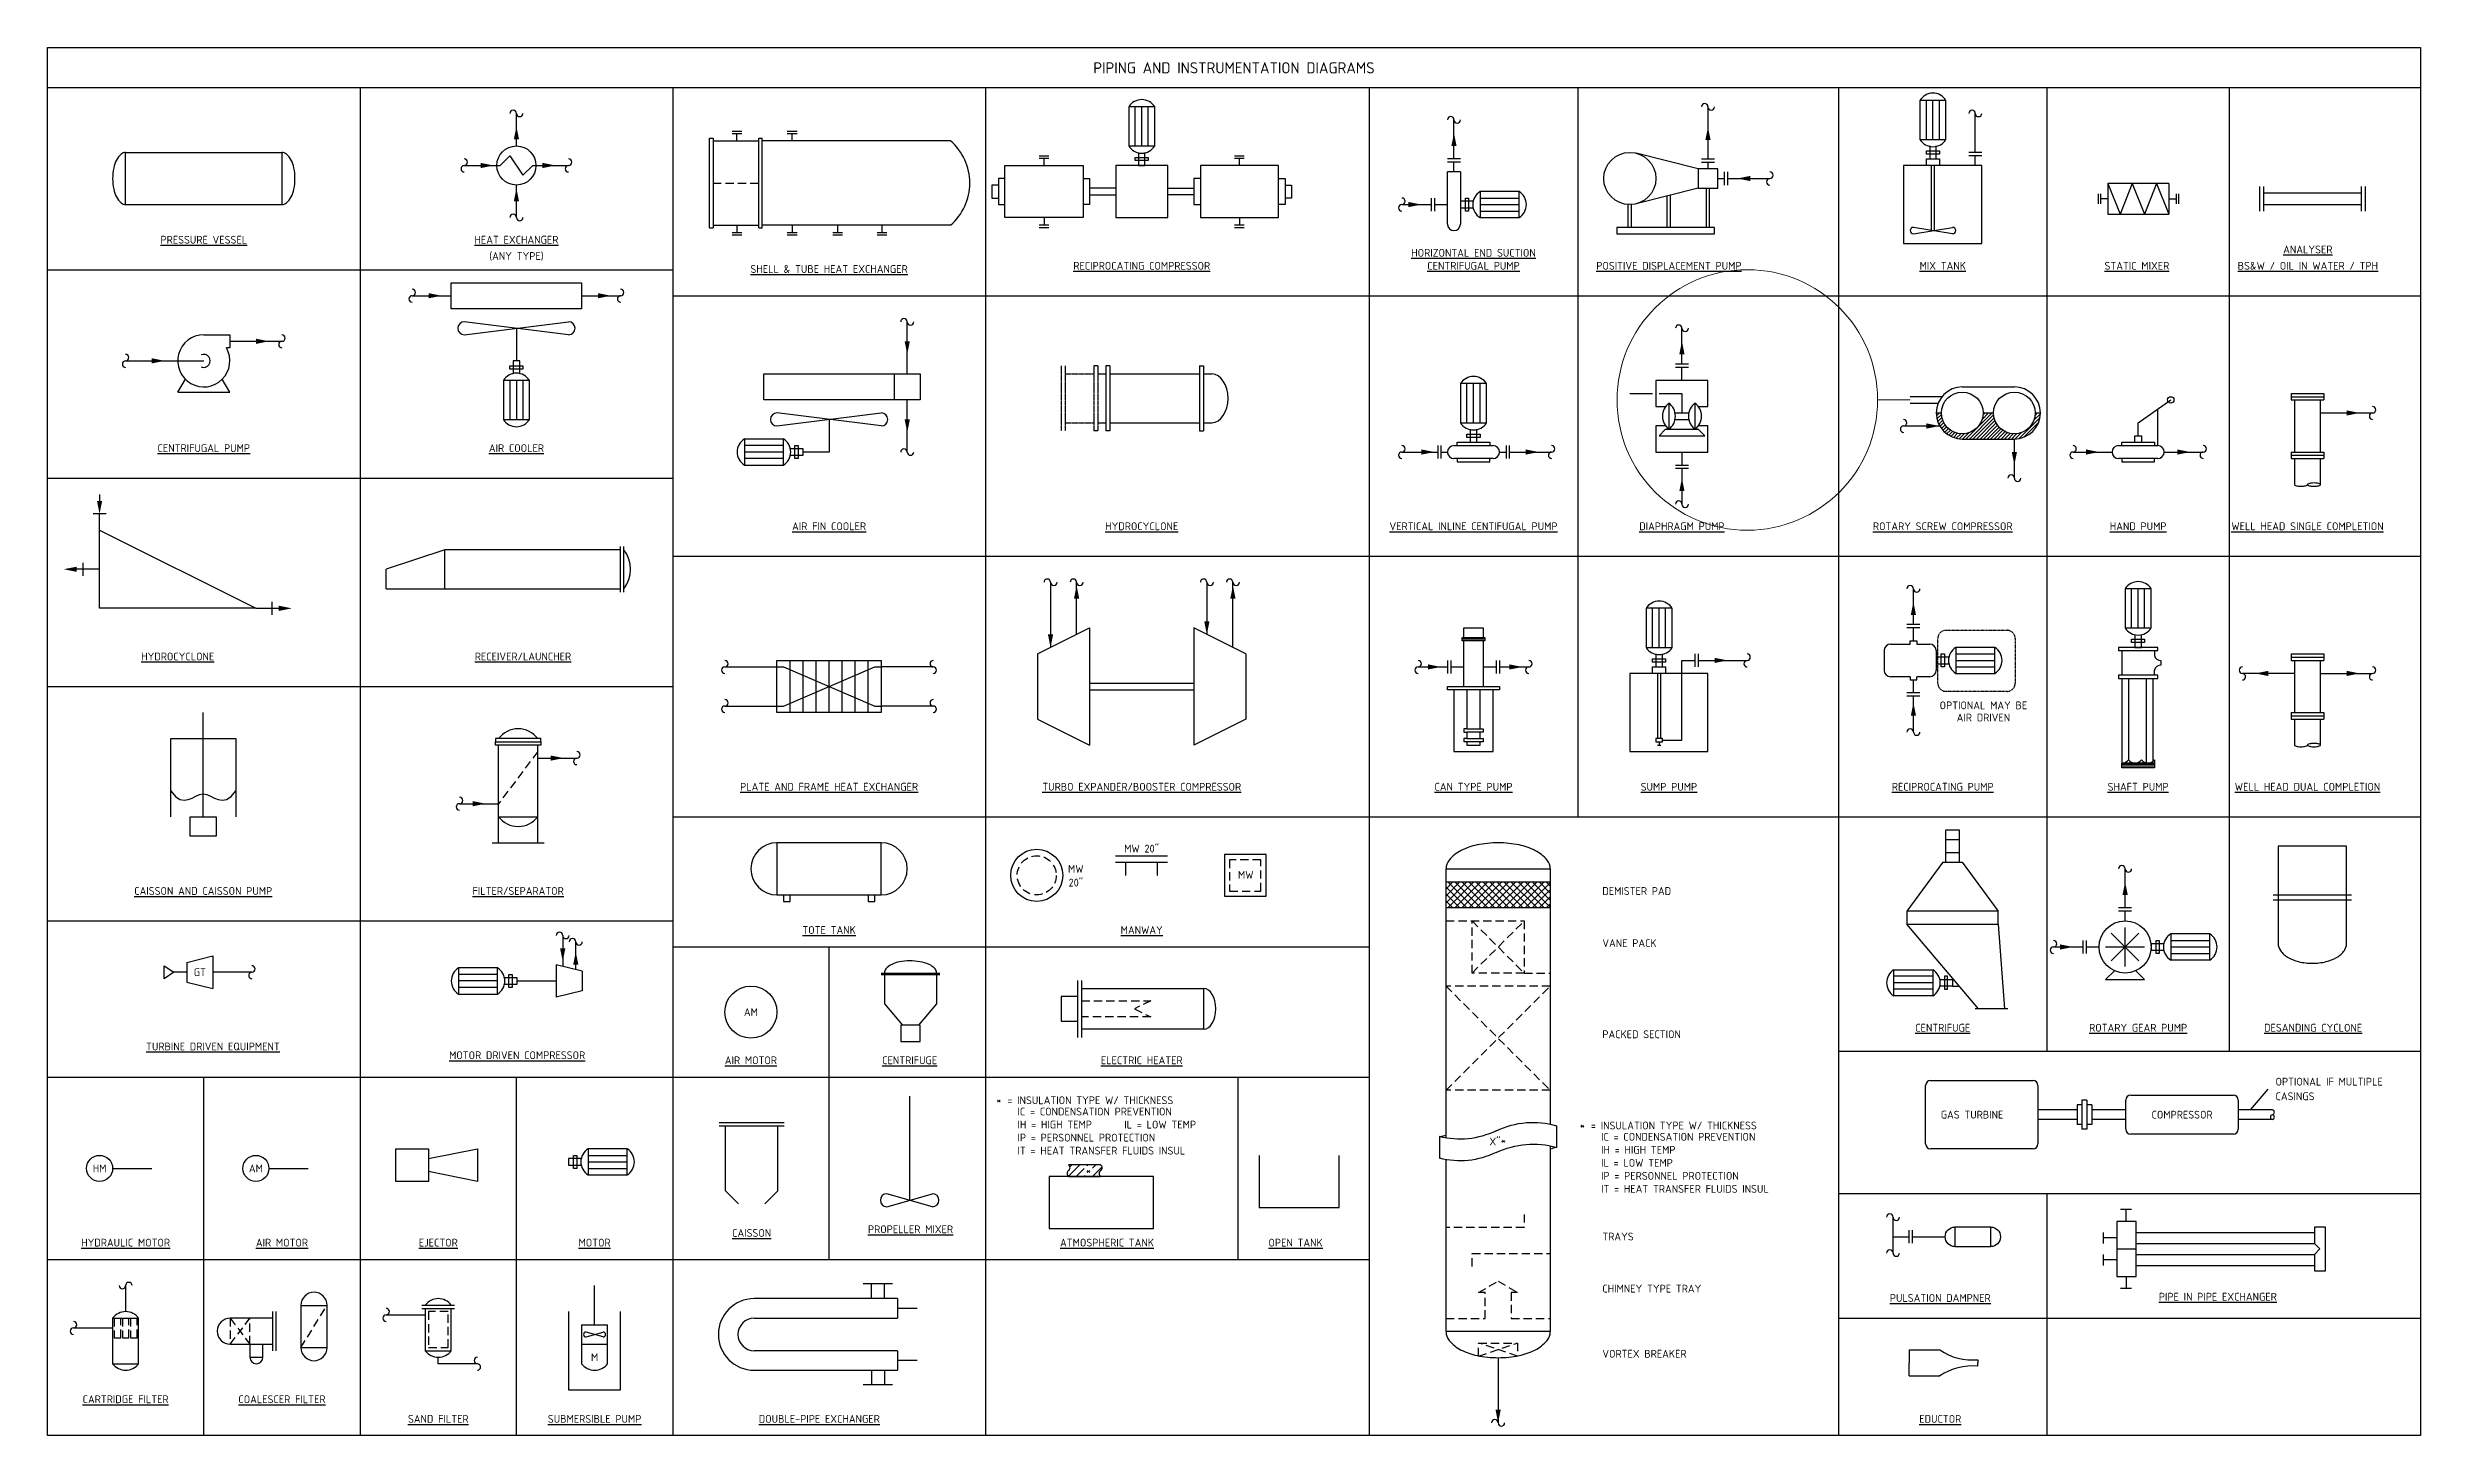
# Model space of a CAD drawing. Header units: millimetres. Extents: x -325 to 284974, y -1 to 659558.
# Drawn here: x 2911 to 3822, y 1136 to 1668 of the extents above; entities that cross this region are included whole.
import ezdxf
from ezdxf.enums import TextEntityAlignment as Align

# ---------------------------------------------------------------- set-up
doc = ezdxf.new("R2010")
doc.units = ezdxf.units.MM
doc.header["$LTSCALE"] = 0.5
for name, pattern in [('CENTER2', [1.125, 0.75, -0.125, 0.125, -0.125]), ('DASH1', [0.12, 0.08, -0.04]), ('HIDDEN', [9.525, 6.35, -3.175]), ('PHANTOM', [2.5, 1.25, -0.25, 0.25, -0.25, 0.25, -0.25])]:
    doc.linetypes.add(name, pattern=pattern)
for name, color, linetype in [('DRAWING', 7, 'Continuous'), ('EQUIP', 3, 'Continuous'), ('INST', 2, 'Continuous'), ('MAJOR', 4, 'Continuous'), ('MINOR', 1, 'Continuous'), ('PID', 2, 'Continuous'), ('SYMBOLS', 2, 'Continuous'), ('TEXT', 2, 'Continuous'), ('TEXT_10', 2, 'Continuous')]:
    doc.layers.add(name, color=color, linetype=linetype)
doc.styles.add('romans', font='romans.shx')
doc.styles.add('X1', font='iso3098b.shx', dxfattribs={"height": 0.125})
doc.dimstyles.new('U13-STD', dxfattribs={"dimtxt": 0.125, "dimasz": 0.125, "dimexe": 0.0625, "dimexo": 0.125, "dimgap": 0.0625, "dimtad": 1, "dimdec": 4, "dimzin": 3, "dimdsep": 46, "dimlunit": 4, "dimtxsty": 'romans', "dimsah": 1, "dimcen": 0.125, "dimclrt": 2, "dimadec": 0, "dimazin": 0, "dimtfac": 1, "dimtdec": 4, "dimtmove": 1, "dimatfit": 3, "dimfxl": 1, "dimfrac": 2, "dimtolj": 1, "dimtzin": 0, "dimarcsym": 0})

msp = doc.modelspace()

# ---------------------------------------------------------------- texts
at = {"linetype": 'Continuous', "style": 'X1'}
msp.add_text('M', height=3, dxfattribs=at).set_placement((3120.7, 1165.59), align=Align.MIDDLE)
at = {"layer": 'MAJOR', "color": 2, "linetype": 'PHANTOM', "style": 'X1'}
for p in [(3275.83, 1264.29), (3469.46, 1248.8), (3499.81, 1254.61), (3310.24, 1237.24)]:
    msp.add_text('*', height=3, dxfattribs=at).set_placement(p, align=Align.MIDDLE)
at = {"layer": 'TEXT', "style": 'X1'}
for s, height, p in [('PIPING AND INSTRUMENTATION DIAGRAMS', 4.275, (3366.11, 1660.59)), ('AM', 3, (3180.7, 1298.09))]:
    msp.add_text(s, height=height, dxfattribs=at).set_placement(p, align=Align.MIDDLE)
at = {"layer": 'TEXT_10', "style": 'X1'}
for s, p in [('%%UPRESSURE VESSEL', (2970.7, 1593.09)), ('%%UHEAT EXCHANGER', (3090.7, 1593.09)), ('(ANY TYPE)', (3090.7, 1586.84)), ('%%URECIPROCATING COMPRESSOR', (3330.7, 1583.09)), ('%%UHORIZONTAL END SUCTION', (3458.04, 1588.07)), ('%%UCENTRIFUGAL PUMP', (3458.04, 1583.09)), ('%%UPOSITIVE DISPLACEMENT PUMP', (3533.04, 1583.09)), ('%%UMIX TANK', (3638.14, 1583.09)), ('%%USTATIC MIXER', (3712.66, 1583.09)), ('%%UBS&W / OIL IN WATER / TPH', (3778.28, 1583.09)), ('%%UANALYSER', (3778.28, 1589.34)), ('%%USHELL & TUBE HEAT EXCHANGER', (3210.7, 1581.84)), ('%%UCENTRIFUGAL PUMP', (2970.7, 1513.09)), ('%%UAIR COOLER', (3090.7, 1513.09)), ('%%UAIR FIN COOLER', (3210.7, 1483.09)), ('%%UHYDROCYCLONE', (3330.7, 1483.09)), ('%%UVERTICAL INLINE CENTIFUGAL PUMP', (3458.04, 1483.09)), ('%%UDIAPHRAGM PUMP', (3538.04, 1483.09)), ('%%UROTARY SCREW COMPRESSOR', (3638.14, 1483.09)), ('%%UHAND PUMP', (3713.14, 1483.09)), ('%%UWELL HEAD SINGLE COMPLETION', (3778.14, 1483.09)), ('%%UHYDROCYCLONE', (2960.7, 1433.09)), ('%%URECEIVER/LAUNCHER', (3093.2, 1433.09)), ('OPTIONAL MAY BE', (3653.76, 1414.34)), ('AIR DRIVEN', (3653.76, 1409.65)), ('%%UPLATE AND FRAME HEAT EXCHANGER', (3210.7, 1383.09)), ('%%UTURBO EXPANDER/BOOSTER COMPRESSOR', (3330.7, 1383.09)), ('%%UCAN TYPE PUMP', (3458.04, 1383.09)), ('%%USUMP PUMP', (3533.04, 1383.09)), ('%%URECIPROCATING PUMP', (3638.14, 1383.09)), ('%%USHAFT PUMP', (3713.14, 1383.09)), ('%%UWELL HEAD DUAL COMPLETION', (3778.14, 1383.09)), ('MW 20"', (3330.63, 1359.34)), ('%%UCAISSON AND CAISSON PUMP', (2970.49, 1343.09)), ('%%UFILTER/SEPARATOR', (3091.36, 1343.09)), ('%%UTOTE TANK', (3210.7, 1328.09)), ('%%UMANWAY', (3330.7, 1328.09)), ('%%UCENTRIFUGE', (3638.14, 1290.59)), ('%%UROTARY GEAR PUMP', (3713.14, 1290.59)), ('%%UDESANDING CYCLONE', (3780.32, 1290.59)), ('%%UTURBINE DRIVEN EQUIPMENT', (2974.2, 1283.39)), ('%%UMOTOR DRIVEN COMPRESSOR', (3090.97, 1280.03)), ('%%UAIR MOTOR', (3180.7, 1278.09)), ('%%UCENTRIFUGE', (3241.63, 1278.09)), ('%%UELECTRIC HEATER', (3330.7, 1278.09)), ('X"', (3466.27, 1246.93)), ('%%UCAISSON', (3180.98, 1211.8)), ('%%UPROPELLER MIXER', (3241.96, 1213.21)), ('%%UHYDRAULIC MOTOR', (2940.7, 1208.09)), ('%%UAIR MOTOR', (3000.7, 1208.09)), ('%%UEJECTOR', (3060.7, 1208.09)), ('%%UMOTOR', (3120.7, 1208.09)), ('%%UATMOSPHERIC TANK', (3317.38, 1208.09)), ('%%UOPEN TANK', (3389.76, 1208.09)), ('%%UPULSATION DAMPNER', (3637.2, 1186.84)), ('%%UPIPE IN PIPE EXCHANGER', (3743.74, 1187.33)), ('%%UCARTRIDGE FILTER', (2940.7, 1147.96)), ('%%UCOALESCER FILTER', (3000.7, 1147.96)), ('%%USAND FILTER', (3060.7, 1140.42)), ('%%USUBMERSIBLE PUMP', (3120.7, 1140.42)), ('%%UDOUBLE-PIPE EXCHANGER', (3206.95, 1140.42)), ('%%UEDUCTOR', (3637.2, 1140.42))]:
    msp.add_text(s, height=3, dxfattribs=at).set_placement(p, align=Align.CENTER)
for s, p in [('MW', (3305.4, 1353.09)), ('20"', (3305.4, 1348.09)), ('MW', (3370.62, 1350.76)), ('GT', (2969.2, 1313.39)), ('GAS TURBINE', (3649.39, 1258.71)), ('COMPRESSOR', (3730.01, 1258.71)), ('HM', (2930.7, 1238.09)), ('AM', (2990.7, 1238.09))]:
    msp.add_text(s, height=3, dxfattribs=at).set_placement(p, align=Align.MIDDLE)
for s, p in [('DEMISTER PAD', (3507.49, 1343.07)), ('VANE PACK', (3507.49, 1323.07)), ('PACKED SECTION', (3507.49, 1288.07)), ('OPTIONAL IF MULTIPLE', (3765.89, 1269.88)), ('CASINGS', (3765.89, 1264.26)), ('= INSULATION TYPE W/ THICKNESS', (3279.13, 1262.74)), ('IC = CONDENSATION PREVENTION', (3283.02, 1258.4)), ('IH = HIGH TEMP', (3283.02, 1253.4)), ('IP = PERSONNEL PROTECTION', (3283.02, 1248.4)), ('IL = LOW TEMP', (3324, 1253.4)), ('= INSULATION TYPE W/ THICKNESS', (3503.11, 1253.06)), ('IC = CONDENSATION PREVENTION', (3506.99, 1248.72)), ('IT = HEAT TRANSFER FLUIDS INSUL', (3283.02, 1243.4)), ('IH = HIGH TEMP', (3506.99, 1243.72)), ('IL = LOW TEMP', (3506.99, 1238.72)), ('IP = PERSONNEL PROTECTION', (3506.99, 1233.72)), ('IT = HEAT TRANSFER FLUIDS INSUL', (3506.99, 1228.72)), ('TRAYS', (3507.49, 1210.43)), ('CHIMNEY TYPE TRAY', (3507.49, 1190.43)), ('VORTEX BREAKER', (3507.49, 1165.43))]:
    msp.add_text(s, height=3, dxfattribs=at).set_placement(p)

# ---------------------------------------------------------------- blocks, each defined once
blk = doc.blocks.new('FLG')
at = {"color": 0}
blk.add_line((0, 0.25), (0, -0.25), dxfattribs=at)
blk = doc.blocks.new('MOTOR')
at = {"layer": 'DRAWING', "color": 7, "lineweight": 13}
blk.add_line((1, 0), (0, 0), dxfattribs=at)
blk.add_circle((5, 0), 4, dxfattribs=at)

# ---------------------------------------------------------------- hatches: boundary and pattern name
h = msp.add_hatch()
h.set_pattern_fill('ANSI37', color=256, scale=0.6)
h.set_pattern_definition([(45, (-276.7662, -24.175), (-1.3470384, 1.3470384), []), (135, (-276.7662, -24.175), (-1.3470384, -1.3470384), [])])
h.paths.add_polyline_path([(3487.49, 1348.07), (3447.49, 1348.07), (3447.49, 1338.07), (3487.49, 1338.07)])
at = {"layer": 'EQUIP'}
h = msp.add_hatch(dxfattribs=at)
h.set_pattern_fill('ANSI31', color=256, scale=0.3)
h.set_pattern_definition([(45, (-276.7662, -24.1751), (-0.6735192, 0.6735192), [])])
h.paths.add_polyline_path([(3657.64, 1528.09), (3653.64, 1528.09, -1), (3637.64, 1528.09), (3635.64, 1528.09, 0.414214), (3645.64, 1518.09), (3665.64, 1518.09, 0.414214), (3675.64, 1528.09), (3673.64, 1528.09, -1)])

# ---------------------------------------------------------------- linework, layer by layer
at = {"linetype": 'Continuous'}
for p, q in [((2910.7, 1653.09), (3821.53, 1653.09)), ((3030.7, 1653.09), (3030.7, 1135.59)), ((3150.7, 1653.09), (3150.7, 1135.59)), ((3270.7, 1653.09), (3270.7, 1135.59)), ((3418.04, 1653.09), (3418.04, 1135.59)), ((3498.04, 1653.09), (3498.04, 1373.09)), ((3598.14, 1653.09), (3598.14, 1135.59)), ((3678.14, 1653.09), (3678.14, 1283.09)), ((3748.14, 1653.09), (3748.14, 1283.09)), ((2910.7, 1583.09), (3150.7, 1583.09)), ((3150.7, 1573.09), (3821.53, 1573.09)), ((2910.7, 1503.09), (3150.7, 1503.09)), ((3150.7, 1473.09), (3821.53, 1473.09)), ((2910.7, 1423.09), (3150.7, 1423.09)), ((2970.49, 1373.09), (2970.49, 1413.09)), ((3150.7, 1373.09), (3821.53, 1373.09)), ((2910.7, 1333.09), (3150.7, 1333.09)), ((3708.14, 1315.59), (3708.14, 1330.59)), ((3150.7, 1323.09), (3418.04, 1323.09)), ((3210.7, 1203.09), (3210.7, 1323.09)), ((3700.64, 1323.09), (3715.64, 1323.09)), ((3702.83, 1317.78), (3713.44, 1328.39)), ((3713.44, 1317.78), (3702.83, 1328.39)), ((3598.14, 1283.09), (3821.53, 1283.09)), ((2910.7, 1273.09), (3418.04, 1273.09)), ((2970.7, 1135.53), (2970.7, 1273.09)), ((3090.7, 1135.59), (3090.7, 1273.09)), ((3367.54, 1273.09), (3367.54, 1203.09)), ((3598.14, 1228.4), (3821.53, 1228.4)), ((3678.14, 1228.4), (3678.14, 1135.59)), ((2910.7, 1203.09), (3418.04, 1203.09)), ((3120.7, 1178.09), (3120.7, 1193.09)), ((3598.14, 1180.59), (3821.53, 1180.59))]:
    msp.add_line(p, q, dxfattribs=at)
at = {"color": 0}
for p, q in [((3244.45, 1184.34), (3236.95, 1184.34)), ((3123.98, 1173.4), (3117.42, 1175.27)), ((3117.42, 1173.4), (3123.98, 1175.27)), ((3244.45, 1164.34), (3236.95, 1164.34))]:
    msp.add_line(p, q, dxfattribs=at)
at = {"linetype": 'Continuous'}
msp.add_lwpolyline([(3821.53, 1135.59), (2910.7, 1135.59), (2910.7, 1668.4), (3821.53, 1668.4)], close=True, dxfattribs=at)
msp.add_lwpolyline([(2957.99, 1383.09), (2959.81, 1380.88), (2961.52, 1379.73), (2963.15, 1379.4), (2964.71, 1379.65), (2966.2, 1380.26), (2967.66, 1380.98), (2969.08, 1381.58), (2970.49, 1381.84), (2971.9, 1381.58), (2973.32, 1380.98), (2974.77, 1380.26), (2976.27, 1379.65), (2977.82, 1379.4), (2979.45, 1379.73), (2981.17, 1380.88), (2982.99, 1383.09)], dxfattribs=at)
at = {"color": 0}
for centre, start, end in [((3117.42, 1174.34), 90, 270), ((3123.98, 1174.34), 270, 90)]:
    msp.add_arc(centre, 0.938, start, end, dxfattribs=at)
at = {"layer": 'EQUIP'}
for p, q in [((3325.7, 1645.59), (3325.7, 1630.59)), ((3335.7, 1645.59), (3325.7, 1645.59)), ((3335.7, 1630.59), (3335.7, 1645.59)), ((3629.39, 1648.09), (3629.39, 1633.09)), ((3639.39, 1648.09), (3629.39, 1648.09)), ((3639.39, 1633.09), (3639.39, 1648.09)), ((3164.8, 1599.15), (3164.8, 1633.57)), ((3164.8, 1633.57), (3166.15, 1633.57)), ((3166.15, 1633.57), (3166.15, 1599.15)), ((3166.15, 1632.56), (3183.7, 1632.56)), ((3183.7, 1599.15), (3183.7, 1633.57)), ((3183.7, 1633.57), (3185.05, 1633.57)), ((3185.05, 1599.15), (3185.05, 1633.57)), ((3257.27, 1632.56), (3185.05, 1632.56)), ((3325.7, 1630.59), (3335.7, 1630.59)), ((3629.39, 1633.09), (3639.39, 1633.09)), ((3633.14, 1630.59), (3633.14, 1625.59)), ((3635.64, 1625.59), (3635.64, 1630.59)), ((3329.45, 1628.09), (3329.45, 1623.09)), ((3329.45, 1623.09), (3331.95, 1623.09)), ((3331.95, 1623.09), (3331.95, 1628.09)), ((3633.14, 1625.59), (3635.64, 1625.59)), ((3460.54, 1613.09), (3460.54, 1603.09)), ((3475.54, 1613.09), (3460.54, 1613.09)), ((3475.54, 1603.09), (3475.54, 1613.09)), ((3759.7, 1614.96), (3759.7, 1605.59)), ((3761.26, 1614.96), (3761.26, 1605.59)), ((3761.26, 1612.62), (3798.76, 1612.62)), ((3798.76, 1614.96), (3798.76, 1605.59)), ((3800.32, 1614.96), (3800.32, 1605.59)), ((3453.04, 1609.34), (3453.04, 1606.84)), ((3458.04, 1609.34), (3453.04, 1609.34)), ((3453.04, 1606.84), (3458.04, 1606.84)), ((3460.54, 1603.09), (3475.54, 1603.09)), ((3798.76, 1607.93), (3761.26, 1607.93)), ((3164.8, 1599.15), (3166.15, 1599.15)), ((3166.15, 1600.16), (3183.7, 1600.16)), ((3183.7, 1599.15), (3185.05, 1599.15)), ((3257.27, 1600.16), (3185.05, 1600.16)), ((3065.7, 1578.09), (3115.7, 1578.09)), ((3065.7, 1568.09), (3065.7, 1578.09)), ((3115.7, 1568.09), (3065.7, 1568.09)), ((2970.7, 1558.09), (2980.7, 1558.09)), ((2980.7, 1558.09), (2980.7, 1553.09)), ((3110.7, 1558.09), (3070.7, 1563.09)), ((3070.7, 1558.09), (3110.7, 1563.09)), ((2980.7, 1553.09), (2979.36, 1553.09)), ((2960.7, 1536.09), (2963.63, 1541.02)), ((2970.7, 1548.09), (2970.71, 1548.09)), ((2980.7, 1536.09), (2977.77, 1541.02)), ((3085.7, 1540.59), (3085.7, 1525.59)), ((3095.7, 1540.59), (3085.7, 1540.59)), ((3089.45, 1548.09), (3089.45, 1543.09)), ((3091.95, 1548.09), (3089.45, 1548.09)), ((3091.95, 1543.09), (3091.95, 1548.09)), ((3095.7, 1525.59), (3095.7, 1540.59)), ((3185.7, 1543.09), (3235.7, 1543.09)), ((3185.7, 1533.09), (3185.7, 1543.09)), ((3235.7, 1543.09), (3235.7, 1533.09)), ((3316.95, 1546.21), (3316.95, 1521.21)), ((3318.51, 1546.21), (3316.95, 1546.21)), ((3318.51, 1546.21), (3318.51, 1521.21)), ((3318.51, 1543.09), (3352.88, 1543.09)), ((3352.88, 1546.21), (3352.88, 1521.21)), ((3352.88, 1546.21), (3354.45, 1546.21)), ((3354.45, 1546.21), (3354.45, 1521.21)), ((3354.45, 1543.09), (3357.57, 1543.09)), ((3453.04, 1539.34), (3453.04, 1524.34)), ((3463.04, 1539.34), (3453.04, 1539.34)), ((3463.04, 1524.34), (3463.04, 1539.34)), ((2960.7, 1536.09), (2980.7, 1536.09)), ((3235.7, 1533.09), (3185.7, 1533.09)), ((3637.83, 1534.34), (3625.64, 1534.34)), ((3625.64, 1531.84), (3636.37, 1531.84)), ((3645.64, 1538.09), (3665.64, 1538.09)), ((3085.7, 1525.59), (3095.7, 1525.59)), ((3190.7, 1523.09), (3230.7, 1528.09)), ((3230.7, 1523.09), (3190.7, 1528.09)), ((3318.51, 1521.21), (3316.95, 1521.21)), ((3318.51, 1524.34), (3352.88, 1524.34)), ((3352.88, 1521.21), (3354.45, 1521.21)), ((3354.45, 1524.34), (3357.57, 1524.34)), ((3453.04, 1524.34), (3463.04, 1524.34)), ((3456.79, 1521.84), (3456.79, 1516.84)), ((3459.29, 1516.84), (3459.29, 1521.84)), ((3193.2, 1518.09), (3178.2, 1518.09)), ((3178.2, 1518.09), (3178.2, 1508.09)), ((3193.2, 1508.09), (3193.2, 1518.09)), ((3200.7, 1514.34), (3195.7, 1514.34)), ((3200.7, 1511.84), (3200.7, 1514.34)), ((3456.79, 1516.84), (3459.29, 1516.84)), ((3645.64, 1518.09), (3665.64, 1518.09)), ((3178.2, 1508.09), (3193.2, 1508.09)), ((3195.7, 1511.84), (3200.7, 1511.84)), ((3063.2, 1475.59), (3040.7, 1468.09)), ((3063.2, 1460.59), (3063.2, 1475.59)), ((3130.7, 1475.59), (3063.2, 1475.59)), ((3130.7, 1459.34), (3130.7, 1476.84)), ((3131.95, 1459.34), (3131.95, 1476.84)), ((3040.7, 1460.59), (3040.7, 1468.09)), ((3040.7, 1460.59), (3130.7, 1460.59)), ((3708.14, 1460.59), (3708.14, 1445.59)), ((3718.14, 1460.59), (3708.14, 1460.59)), ((3718.14, 1445.59), (3718.14, 1460.59)), ((3524.29, 1453.09), (3524.29, 1438.09)), ((3534.29, 1453.09), (3524.29, 1453.09)), ((3534.29, 1438.09), (3534.29, 1453.09)), ((3290.7, 1435.59), (3310.7, 1445.59)), ((3310.7, 1445.59), (3310.7, 1400.59)), ((3350.7, 1445.59), (3350.7, 1400.59)), ((3370.7, 1435.59), (3350.7, 1445.59)), ((3708.14, 1445.59), (3718.14, 1445.59)), ((3711.89, 1443.09), (3711.89, 1438.09)), ((3714.39, 1438.09), (3714.39, 1443.09)), ((3290.7, 1435.59), (3290.7, 1410.59)), ((3370.7, 1435.59), (3370.7, 1410.59)), ((3524.29, 1438.09), (3534.29, 1438.09)), ((3528.04, 1435.59), (3528.04, 1430.59)), ((3528.04, 1430.59), (3530.54, 1430.59)), ((3530.54, 1430.59), (3530.54, 1435.59)), ((3635.64, 1434.34), (3635.64, 1431.84)), ((3640.64, 1434.34), (3635.64, 1434.34)), ((3635.64, 1431.84), (3640.64, 1431.84)), ((3643.14, 1438.09), (3643.14, 1428.09)), ((3658.14, 1438.09), (3643.14, 1438.09)), ((3658.14, 1428.09), (3658.14, 1438.09)), ((3711.89, 1438.09), (3714.39, 1438.09)), ((3643.14, 1428.09), (3658.14, 1428.09)), ((3290.7, 1410.59), (3310.7, 1400.59)), ((3370.7, 1410.59), (3350.7, 1400.59)), ((3378.44, 1358.57), (3362.44, 1358.57)), ((3362.44, 1358.57), (3362.44, 1342.57)), ((3378.44, 1342.57), (3378.44, 1358.57)), ((3320.63, 1355.59), (3340.63, 1355.59)), ((3324.63, 1350.59), (3324.63, 1355.59)), ((3336.63, 1355.59), (3336.63, 1350.59)), ((3362.44, 1342.57), (3378.44, 1342.57)), ((3765.01, 1343.09), (3795.01, 1343.09)), ((3765.01, 1341.21), (3795.01, 1341.21)), ((3718.14, 1324.34), (3718.14, 1321.84)), ((3723.14, 1324.34), (3718.14, 1324.34)), ((3718.14, 1321.84), (3723.14, 1321.84)), ((3725.64, 1328.09), (3725.64, 1318.09)), ((3740.64, 1328.09), (3725.64, 1328.09)), ((3740.64, 1318.09), (3740.64, 1328.09)), ((2964.2, 1317.14), (2974.2, 1319.64)), ((2964.2, 1317.14), (2964.2, 1309.64)), ((2974.2, 1319.64), (2974.2, 1307.14)), ((3083.47, 1315.03), (3068.47, 1315.03)), ((3068.47, 1315.03), (3068.47, 1305.03)), ((3083.47, 1305.03), (3083.47, 1315.03)), ((3105.97, 1316.28), (3105.97, 1303.78)), ((3115.97, 1313.78), (3105.97, 1316.28)), ((3115.97, 1313.78), (3115.97, 1306.28)), ((3230.7, 1313.09), (3253.2, 1313.09)), ((3230.7, 1312.46), (3253.2, 1312.46)), ((3231.95, 1312.46), (3231.95, 1301.21)), ((3251.95, 1312.46), (3251.95, 1301.21)), ((3619.39, 1314.34), (3634.39, 1314.34)), ((3619.39, 1304.34), (3619.39, 1314.34)), ((3634.39, 1314.34), (3634.39, 1304.34)), ((3725.64, 1318.09), (3740.64, 1318.09)), ((2964.2, 1309.64), (2974.2, 1307.14)), ((3068.47, 1305.03), (3083.47, 1305.03)), ((3090.97, 1311.28), (3085.97, 1311.28)), ((3085.97, 1308.78), (3090.97, 1308.78)), ((3090.97, 1308.78), (3090.97, 1311.28)), ((3115.97, 1306.28), (3105.97, 1303.78)), ((3306.01, 1304.02), (3299.76, 1304.02)), ((3299.76, 1304.02), (3299.76, 1294.65)), ((3306.01, 1310.27), (3306.01, 1288.4)), ((3307.57, 1310.27), (3307.57, 1288.4)), ((3307.57, 1307.15), (3354.45, 1307.15)), ((3354.45, 1307.15), (3354.45, 1291.52)), ((3634.39, 1304.34), (3619.39, 1304.34)), ((3636.89, 1310.59), (3641.89, 1310.59)), ((3641.89, 1308.09), (3636.89, 1308.09)), ((3641.89, 1310.59), (3641.89, 1308.09)), ((3231.95, 1301.21), (3238.82, 1293.09)), ((3251.95, 1301.21), (3245.07, 1293.09)), ((3299.76, 1294.65), (3306.01, 1294.65)), ((3238.2, 1293.09), (3238.2, 1286.84)), ((3245.7, 1293.09), (3238.2, 1293.09)), ((3238.2, 1286.84), (3245.7, 1286.84)), ((3245.7, 1286.84), (3245.7, 1293.09)), ((3354.45, 1291.52), (3307.57, 1291.52)), ((3631.57, 1247.46), (3631.57, 1269.96)), ((3633.45, 1271.84), (3672.82, 1271.84)), ((3674.7, 1269.96), (3674.7, 1247.46)), ((3710.32, 1266.21), (3749.7, 1266.21)), ((3241.62, 1265.87), (3241.62, 1225.87)), ((3689.7, 1260.59), (3674.7, 1260.59)), ((3689.7, 1262.46), (3689.7, 1254.96)), ((3691.57, 1262.46), (3689.7, 1262.46)), ((3691.57, 1264.34), (3691.57, 1253.09)), ((3693.45, 1264.34), (3691.57, 1264.34)), ((3693.45, 1264.34), (3693.45, 1253.09)), ((3695.32, 1262.46), (3693.45, 1262.46)), ((3695.32, 1262.46), (3695.32, 1254.96)), ((3708.45, 1260.59), (3695.32, 1260.59)), ((3708.45, 1253.09), (3708.45, 1264.34)), ((3751.57, 1264.34), (3751.57, 1253.09)), ((3764.7, 1260.59), (3751.57, 1260.59)), ((3689.7, 1256.84), (3674.7, 1256.84)), ((3691.57, 1254.96), (3689.7, 1254.96)), ((3693.45, 1253.09), (3691.57, 1253.09)), ((3695.32, 1254.96), (3693.45, 1254.96)), ((3708.45, 1256.84), (3695.32, 1256.84)), ((3749.7, 1251.21), (3710.32, 1251.21)), ((3764.7, 1256.84), (3751.57, 1256.84)), ((3044.45, 1245.59), (3056.95, 1245.59)), ((3044.45, 1233.09), (3044.45, 1245.59)), ((3056.95, 1241.84), (3075.7, 1245.59)), ((3056.95, 1245.59), (3056.95, 1233.09)), ((3075.7, 1245.59), (3075.7, 1233.09)), ((3110.7, 1241.84), (3110.7, 1239.34)), ((3115.7, 1241.84), (3110.7, 1241.84)), ((3110.7, 1239.34), (3115.7, 1239.34)), ((3118.2, 1245.59), (3118.2, 1235.59)), ((3133.2, 1245.59), (3118.2, 1245.59)), ((3133.2, 1235.59), (3133.2, 1245.59)), ((3672.82, 1245.59), (3633.45, 1245.59)), ((3056.95, 1233.09), (3044.45, 1233.09)), ((3075.7, 1233.09), (3056.95, 1236.84)), ((3118.2, 1235.59), (3133.2, 1235.59)), ((3250.37, 1223.37), (3232.87, 1228.37)), ((3232.87, 1223.37), (3250.37, 1228.37)), ((3710.64, 1222.3), (3706.42, 1222.3)), ((3708.53, 1217.7), (3708.53, 1222.3)), ((3699.74, 1213.48), (3699.74, 1209.26)), ((3705.01, 1211.37), (3699.74, 1211.37)), ((3699.74, 1205.04), (3699.74, 1200.82)), ((3705.01, 1202.93), (3699.74, 1202.93)), ((3235.07, 1193.71), (3223.82, 1193.71)), ((3226.95, 1188.09), (3226.95, 1193.71)), ((3231.95, 1188.09), (3231.95, 1193.71)), ((3708.53, 1196.6), (3708.53, 1192)), ((3008, 1185.52), (3008, 1169.27)), ((3008, 1185.52), (3018, 1185.52)), ((3018, 1169.27), (3018, 1185.52)), ((3054.45, 1184.34), (3066.95, 1184.34)), ((3055.7, 1184.34), (3055.7, 1168.09)), ((3065.7, 1168.09), (3065.7, 1184.34)), ((3236.95, 1188.09), (3181.95, 1188.09)), ((3236.95, 1188.09), (3236.95, 1180.59)), ((3710.64, 1192), (3706.42, 1192)), ((2935.7, 1180.59), (2935.7, 1163.09)), ((2945.7, 1163.09), (2945.7, 1180.59)), ((2997.12, 1180.59), (2980.87, 1180.59)), ((2997.12, 1183.09), (2997.12, 1168.09)), ((2998.37, 1183.09), (2998.37, 1168.09)), ((3115.7, 1178.09), (3115.7, 1163.09)), ((3115.7, 1178.09), (3125.7, 1178.09)), ((3125.7, 1163.09), (3125.7, 1178.09)), ((3181.95, 1180.59), (3236.95, 1180.59)), ((2980.87, 1170.59), (2997.12, 1170.59)), ((3008, 1169.27), (3018, 1169.27)), ((3236.95, 1168.09), (3181.95, 1168.09)), ((3236.95, 1168.09), (3236.95, 1160.59)), ((3181.95, 1160.59), (3236.95, 1160.59)), ((3226.95, 1160.59), (3226.95, 1154.96)), ((3231.95, 1160.59), (3231.95, 1154.96)), ((3235.07, 1154.96), (3223.82, 1154.96))]:
    msp.add_line(p, q, dxfattribs=at)
at = {"layer": 'EQUIP', "color": 2, "linetype": 'Continuous'}
for p, q in [((3328.2, 1630.59), (3328.2, 1645.59)), ((3330.7, 1630.59), (3330.7, 1645.59)), ((3333.2, 1630.59), (3333.2, 1645.59)), ((3631.89, 1633.09), (3631.89, 1648.09)), ((3634.39, 1633.09), (3634.39, 1648.09)), ((3636.89, 1633.09), (3636.89, 1648.09)), ((3460.54, 1610.59), (3475.54, 1610.59)), ((3460.54, 1608.09), (3475.54, 1608.09)), ((3460.54, 1605.59), (3475.54, 1605.59)), ((3088.2, 1540.59), (3088.2, 1525.59)), ((3090.7, 1540.59), (3090.7, 1525.59)), ((3093.2, 1540.59), (3093.2, 1525.59)), ((3455.54, 1524.34), (3455.54, 1539.34)), ((3458.04, 1524.34), (3458.04, 1539.34)), ((3460.54, 1524.34), (3460.54, 1539.34)), ((3193.2, 1515.59), (3178.2, 1515.59)), ((3193.2, 1513.09), (3178.2, 1513.09)), ((3193.2, 1510.59), (3178.2, 1510.59)), ((3710.64, 1445.59), (3710.64, 1460.59)), ((3713.14, 1445.59), (3713.14, 1460.59)), ((3715.64, 1445.59), (3715.64, 1460.59)), ((3526.79, 1438.09), (3526.79, 1453.09)), ((3529.29, 1438.09), (3529.29, 1453.09)), ((3531.79, 1438.09), (3531.79, 1453.09)), ((3643.14, 1435.59), (3658.14, 1435.59)), ((3643.14, 1433.09), (3658.14, 1433.09)), ((3643.14, 1430.59), (3658.14, 1430.59)), ((3725.64, 1325.59), (3740.64, 1325.59)), ((3725.64, 1323.09), (3740.64, 1323.09)), ((2955.45, 1310.89), (2955.45, 1315.89)), ((2955.45, 1315.89), (2959.2, 1313.39)), ((2959.2, 1313.39), (2955.45, 1310.89)), ((2964.2, 1313.39), (2959.2, 1313.39)), ((2989.2, 1313.39), (2974.2, 1313.39)), ((2989.2, 1313.39), (2974.2, 1313.39)), ((3083.47, 1312.53), (3068.47, 1312.53)), ((3634.39, 1311.84), (3619.39, 1311.84)), ((3725.64, 1320.59), (3740.64, 1320.59)), ((3083.47, 1310.03), (3068.47, 1310.03)), ((3083.47, 1307.53), (3068.47, 1307.53)), ((3090.97, 1310.03), (3105.97, 1310.03)), ((3090.97, 1310.03), (3105.97, 1310.03)), ((3634.39, 1309.34), (3619.39, 1309.34)), ((3634.39, 1306.84), (3619.39, 1306.84)), ((3118.2, 1243.09), (3133.2, 1243.09)), ((3118.2, 1240.59), (3133.2, 1240.59)), ((3118.2, 1238.09), (3133.2, 1238.09))]:
    msp.add_line(p, q, dxfattribs=at)
at = {"layer": 'EQUIP', "linetype": 'Continuous'}
for p, q in [((2940.7, 1628.09), (3000.7, 1628.09)), ((3340.7, 1623.09), (3320.7, 1623.09)), ((3320.7, 1623.09), (3320.7, 1603.09)), ((3340.7, 1603.09), (3340.7, 1623.09)), ((3544.29, 1621.84), (3520.47, 1627.79)), ((3631.89, 1625.59), (3636.89, 1625.59)), ((3631.89, 1623.09), (3631.89, 1625.59)), ((3633.76, 1623.09), (3633.76, 1598.09)), ((3635.01, 1598.09), (3635.01, 1623.09)), ((3636.89, 1625.59), (3636.89, 1623.09)), ((3320.7, 1614.34), (3310.7, 1614.34)), ((3340.7, 1614.34), (3350.7, 1614.34)), ((3448.04, 1600.59), (3448.04, 1620.59)), ((3453.04, 1620.59), (3448.04, 1620.59)), ((3453.04, 1620.59), (3453.04, 1600.59)), ((3544.29, 1614.34), (3520.47, 1608.39)), ((3724.93, 1616.13), (3701.49, 1616.13)), ((3701.49, 1616.13), (3701.49, 1604.42)), ((3701.49, 1616.13), (3706.18, 1604.42)), ((3710.87, 1616.13), (3706.18, 1604.42)), ((3710.87, 1616.13), (3715.56, 1604.42)), ((3720.24, 1616.13), (3715.56, 1604.42)), ((3720.24, 1616.13), (3724.93, 1604.42)), ((3724.93, 1616.13), (3724.93, 1604.42)), ((2940.7, 1608.09), (3000.7, 1608.09)), ((3310.7, 1611.84), (3320.7, 1611.84)), ((3320.7, 1603.09), (3340.7, 1603.09)), ((3350.7, 1611.84), (3340.7, 1611.84)), ((3701.49, 1604.42), (3724.93, 1604.42)), ((3641.89, 1596.84), (3626.89, 1599.34)), ((3626.89, 1596.84), (3641.89, 1599.34)), ((3115.7, 1578.09), (3115.7, 1568.09)), ((3090.7, 1560.59), (3090.7, 1548.09)), ((3235.7, 1543.09), (3245.7, 1543.09)), ((3245.7, 1543.09), (3245.7, 1533.09)), ((3245.7, 1533.09), (3235.7, 1533.09)), ((3533.04, 1531.84), (3533.04, 1521.84)), ((3543.04, 1531.84), (3543.04, 1521.84)), ((3713.14, 1524.34), (3725.64, 1533.09)), ((3771.89, 1535.59), (3784.39, 1535.59)), ((3771.89, 1535.59), (3771.89, 1533.09)), ((3771.89, 1533.09), (3784.39, 1533.09)), ((3784.39, 1535.59), (3784.39, 1533.09)), ((3210.7, 1525.59), (3210.7, 1513.09)), ((3531.79, 1521.84), (3544.29, 1521.84)), ((3535.54, 1528.09), (3540.54, 1528.09)), ((3535.54, 1525.59), (3540.54, 1525.59)), ((3635.64, 1528.09), (3637.64, 1528.09)), ((3653.64, 1528.09), (3657.64, 1528.09)), ((3673.64, 1528.09), (3675.64, 1528.09)), ((3713.14, 1519.34), (3713.14, 1524.34)), ((3720.64, 1515.59), (3720.64, 1529.34)), ((3210.7, 1513.09), (3200.7, 1513.09)), ((3450.54, 1515.59), (3465.54, 1515.59)), ((3451.79, 1516.84), (3464.29, 1516.84)), ((3451.79, 1515.59), (3451.79, 1516.84)), ((3464.29, 1516.84), (3464.29, 1515.59)), ((3705.64, 1515.59), (3720.64, 1515.59)), ((3706.89, 1516.84), (3719.39, 1516.84)), ((3706.89, 1515.59), (3706.89, 1516.84)), ((3711.89, 1516.84), (3711.89, 1519.34)), ((3711.89, 1519.34), (3714.39, 1519.34)), ((3714.39, 1519.34), (3714.39, 1516.84)), ((3719.39, 1516.84), (3719.39, 1515.59)), ((3771.89, 1513.09), (3784.39, 1513.09)), ((3771.89, 1513.09), (3771.89, 1510.59)), ((3784.39, 1513.09), (3784.39, 1510.59)), ((3465.54, 1510.59), (3450.54, 1510.59)), ((3451.79, 1510.59), (3451.79, 1509.34)), ((3451.79, 1509.34), (3464.29, 1509.34)), ((3464.29, 1509.34), (3464.29, 1510.59)), ((3720.64, 1510.59), (3705.64, 1510.59)), ((3706.89, 1510.59), (3706.89, 1509.34)), ((3706.89, 1509.34), (3719.39, 1509.34)), ((3719.39, 1509.34), (3719.39, 1510.59)), ((3771.89, 1510.59), (3784.39, 1510.59)), ((3618.14, 1439.34), (3625.64, 1439.34)), ((3628.14, 1439.34), (3633.14, 1439.34)), ((3526.79, 1430.59), (3531.79, 1430.59)), ((3526.79, 1428.09), (3526.79, 1430.59)), ((3531.79, 1430.59), (3531.79, 1428.09)), ((3615.64, 1436.84), (3615.64, 1429.34)), ((3635.64, 1436.84), (3635.64, 1429.34)), ((3720.64, 1438.09), (3705.64, 1438.09)), ((3705.64, 1438.09), (3705.64, 1436.84)), ((3705.64, 1436.84), (3720.64, 1436.84)), ((3706.89, 1436.84), (3706.89, 1427.46)), ((3719.39, 1436.84), (3719.39, 1434.96)), ((3720.64, 1436.84), (3720.64, 1438.09)), ((3721.89, 1433.09), (3721.89, 1431.21)), ((3771.89, 1435.59), (3784.39, 1435.59)), ((3771.89, 1435.59), (3771.89, 1433.09)), ((3771.89, 1433.09), (3784.39, 1433.09)), ((3784.39, 1435.59), (3784.39, 1433.09)), ((3310.7, 1424.34), (3350.7, 1424.34)), ((3310.7, 1421.84), (3350.7, 1421.84)), ((3518.04, 1428.09), (3518.04, 1398.09)), ((3548.04, 1428.09), (3518.04, 1428.09)), ((3528.67, 1428.09), (3528.67, 1403.09)), ((3529.92, 1403.09), (3529.92, 1428.09)), ((3548.04, 1398.09), (3548.04, 1428.09)), ((3625.64, 1426.84), (3618.14, 1426.84)), ((3633.14, 1426.84), (3628.14, 1426.84)), ((3720.64, 1427.46), (3705.64, 1427.46)), ((3705.64, 1427.46), (3705.64, 1426.21)), ((3705.64, 1426.21), (3720.64, 1426.21)), ((3706.89, 1426.21), (3706.89, 1393.71)), ((3709.39, 1426.21), (3709.39, 1394.96)), ((3716.26, 1426.21), (3716.26, 1393.78)), ((3718.76, 1426.21), (3718.76, 1394.34)), ((3719.39, 1427.46), (3719.39, 1429.34)), ((3720.64, 1426.21), (3720.64, 1427.46)), ((3771.89, 1413.09), (3784.39, 1413.09)), ((3771.89, 1413.09), (3771.89, 1410.59)), ((3784.39, 1413.09), (3784.39, 1410.59)), ((2957.99, 1373.09), (2957.99, 1403.09)), ((2957.99, 1403.09), (2982.99, 1403.09)), ((2982.99, 1403.09), (2982.99, 1373.09)), ((3455.54, 1406.84), (3454.29, 1406.84)), ((3454.29, 1406.84), (3454.29, 1405.59)), ((3454.29, 1405.59), (3455.54, 1405.59)), ((3454.29, 1403.09), (3454.29, 1401.84)), ((3455.54, 1403.09), (3454.29, 1403.09)), ((3460.54, 1406.84), (3461.79, 1406.84)), ((3461.79, 1405.59), (3460.54, 1405.59)), ((3460.54, 1403.09), (3461.79, 1403.09)), ((3461.79, 1406.84), (3461.79, 1405.59)), ((3461.79, 1403.09), (3461.79, 1401.84)), ((3771.89, 1410.59), (3784.39, 1410.59)), ((3083.86, 1363.09), (3083.86, 1400.59)), ((3098.86, 1363.09), (3098.86, 1400.59)), ((3461.79, 1401.84), (3454.29, 1401.84)), ((3518.04, 1398.09), (3548.04, 1398.09)), ((3706.89, 1391.84), (3706.89, 1393.71)), ((3719.39, 1394.96), (3719.39, 1391.84)), ((3719.39, 1391.84), (3706.89, 1391.84)), ((2965.49, 1373.09), (2975.49, 1373.09)), ((2965.49, 1365.59), (2965.49, 1373.09)), ((2975.49, 1373.09), (2975.49, 1365.59)), ((3083.86, 1373.09), (3098.86, 1373.09)), ((3639.39, 1355.59), (3639.39, 1368.09)), ((3639.39, 1368.09), (3644.39, 1368.09)), ((3644.39, 1368.09), (3644.39, 1355.59)), ((2975.49, 1365.59), (2965.49, 1365.59)), ((3081.36, 1363.09), (3101.36, 1363.09)), ((3320.63, 1358.09), (3340.63, 1358.09)), ((3639.39, 1364.34), (3644.39, 1364.34)), ((3639.39, 1359.34), (3644.39, 1359.34)), ((3447.49, 1250), (3447.49, 1353.07)), ((3447.49, 1348.07), (3487.49, 1348.07)), ((3487.49, 1353.07), (3487.49, 1255.05)), ((3638.14, 1355.59), (3624.39, 1336.84)), ((3638.14, 1355.59), (3645.64, 1355.59)), ((3645.64, 1355.59), (3659.39, 1336.84)), ((3487.49, 1338.07), (3447.49, 1338.07)), ((3659.39, 1336.84), (3624.39, 1336.84)), ((3624.39, 1336.84), (3624.39, 1331.84)), ((3624.39, 1331.84), (3659.39, 1331.84)), ((3651.89, 1299.34), (3624.39, 1331.84)), ((3659.39, 1331.84), (3659.39, 1336.84)), ((3659.39, 1331.84), (3661.89, 1299.34)), ((3700.64, 1310.59), (3704.02, 1313.97)), ((3715.64, 1310.59), (3712.25, 1313.97)), ((3641.89, 1310.59), (3642.37, 1310.59)), ((3641.89, 1308.09), (3644.48, 1308.09)), ((3700.64, 1310.59), (3715.64, 1310.59)), ((3663.14, 1299.34), (3650.64, 1299.34)), ((3168.48, 1255.72), (3193.48, 1255.72)), ((3168.48, 1254.47), (3193.48, 1254.47)), ((3170.98, 1229.47), (3170.98, 1254.47)), ((3190.98, 1229.47), (3190.98, 1254.47)), ((3445.04, 1250.33), (3445.04, 1242.01)), ((3489.9, 1254.45), (3489.9, 1246.12)), ((3314.93, 1239.49), (3302.62, 1239.49)), ((3375.71, 1243.09), (3375.71, 1223.09)), ((3406.52, 1223.09), (3406.52, 1243.09)), ((3447.49, 1175.43), (3447.49, 1241.61)), ((3487.49, 1246.6), (3487.49, 1175.43)), ((3335.21, 1234.99), (3295.21, 1234.99)), ((3295.21, 1234.99), (3295.21, 1214.99)), ((3302.62, 1234.99), (3314.93, 1234.99)), ((3335.21, 1214.99), (3335.21, 1234.99)), ((3175.98, 1224.47), (3170.98, 1229.47)), ((3185.98, 1224.47), (3190.98, 1229.47)), ((3375.71, 1223.09), (3406.52, 1223.09)), ((3295.21, 1214.99), (3335.21, 1214.99)), ((3656.57, 1215.59), (3642.82, 1215.59)), ((3705.01, 1217.7), (3705.01, 1196.6)), ((3712.39, 1217.7), (3705.01, 1217.7)), ((3712.39, 1196.6), (3712.39, 1217.7)), ((3712.39, 1213.48), (3780.82, 1213.48)), ((3780.82, 1215.59), (3780.82, 1209.26)), ((3785.03, 1215.59), (3780.82, 1215.59)), ((3785.03, 1198.71), (3785.03, 1215.59)), ((3642.82, 1208.09), (3656.57, 1208.09)), ((3705.01, 1207.15), (3712.39, 1207.15)), ((3712.39, 1209.26), (3780.82, 1209.26)), ((3712.39, 1205.04), (3780.82, 1205.04)), ((3780.82, 1209.26), (3782.92, 1207.15)), ((3782.92, 1207.15), (3780.82, 1205.04)), ((3780.82, 1205.04), (3780.82, 1198.71)), ((3705.01, 1196.6), (3712.39, 1196.6)), ((3712.39, 1200.82), (3780.82, 1200.82)), ((3780.82, 1198.71), (3785.03, 1198.71)), ((3054.45, 1185.59), (3066.95, 1185.59)), ((2935.7, 1180.59), (2945.7, 1180.59)), ((3110.7, 1183.09), (3110.7, 1153.09)), ((3130.7, 1153.09), (3130.7, 1183.09)), ((3055.7, 1168.09), (3065.7, 1168.09)), ((3115.7, 1170.59), (3125.7, 1170.59)), ((3625.32, 1168.4), (3636.99, 1168.4)), ((3625.32, 1168.4), (3625.32, 1163.4)), ((2935.7, 1163.09), (2945.7, 1163.09)), ((3625.32, 1158.4), (3625.32, 1163.4)), ((3625.32, 1158.4), (3636.99, 1158.4)), ((3651.57, 1164.65), (3651.57, 1163.4)), ((3651.57, 1162.15), (3651.57, 1163.4)), ((3110.7, 1153.09), (3130.7, 1153.09))]:
    msp.add_line(p, q, dxfattribs=at)
at = {"layer": 'EQUIP', "color": 2}
for p, q in [((3328.2, 1626.21), (3333.2, 1626.21)), ((3328.2, 1624.96), (3328.2, 1626.21)), ((3333.2, 1624.96), (3328.2, 1624.96)), ((3333.2, 1626.21), (3333.2, 1624.96)), ((3631.89, 1628.71), (3636.89, 1628.71)), ((3631.89, 1627.46), (3631.89, 1628.71)), ((3636.89, 1627.46), (3631.89, 1627.46)), ((3636.89, 1628.71), (3636.89, 1627.46)), ((3454.92, 1610.59), (3456.17, 1610.59)), ((3454.92, 1605.59), (3454.92, 1610.59)), ((3456.17, 1605.59), (3454.92, 1605.59)), ((3456.17, 1610.59), (3456.17, 1605.59)), ((3088.2, 1546.21), (3093.2, 1546.21)), ((3088.2, 1544.96), (3088.2, 1546.21)), ((3093.2, 1544.96), (3088.2, 1544.96)), ((3093.2, 1546.21), (3093.2, 1544.96)), ((3197.57, 1510.59), (3197.57, 1515.59)), ((3197.57, 1515.59), (3198.82, 1515.59)), ((3198.82, 1515.59), (3198.82, 1510.59)), ((3455.54, 1519.96), (3460.54, 1519.96)), ((3455.54, 1518.71), (3455.54, 1519.96)), ((3460.54, 1518.71), (3455.54, 1518.71)), ((3460.54, 1519.96), (3460.54, 1518.71)), ((3198.82, 1510.59), (3197.57, 1510.59)), ((3710.64, 1441.21), (3715.64, 1441.21)), ((3710.64, 1439.96), (3710.64, 1441.21)), ((3715.64, 1439.96), (3710.64, 1439.96)), ((3715.64, 1441.21), (3715.64, 1439.96)), ((3526.79, 1433.71), (3531.79, 1433.71)), ((3526.79, 1432.46), (3526.79, 1433.71)), ((3531.79, 1432.46), (3526.79, 1432.46)), ((3531.79, 1433.71), (3531.79, 1432.46)), ((3637.51, 1435.59), (3638.76, 1435.59)), ((3637.51, 1430.59), (3637.51, 1435.59)), ((3638.76, 1430.59), (3637.51, 1430.59)), ((3638.76, 1435.59), (3638.76, 1430.59)), ((3720.01, 1325.59), (3721.26, 1325.59)), ((3720.01, 1320.59), (3720.01, 1325.59)), ((3721.26, 1325.59), (3721.26, 1320.59)), ((3087.84, 1307.53), (3087.84, 1312.53)), ((3087.84, 1312.53), (3089.09, 1312.53)), ((3089.09, 1312.53), (3089.09, 1307.53)), ((3638.76, 1311.84), (3638.76, 1306.84)), ((3640.01, 1311.84), (3638.76, 1311.84)), ((3640.01, 1306.84), (3640.01, 1311.84)), ((3721.26, 1320.59), (3720.01, 1320.59)), ((3089.09, 1307.53), (3087.84, 1307.53)), ((3638.76, 1306.84), (3640.01, 1306.84)), ((3112.57, 1243.09), (3113.82, 1243.09)), ((3112.57, 1238.09), (3112.57, 1243.09)), ((3113.82, 1243.09), (3113.82, 1238.09)), ((3113.82, 1238.09), (3112.57, 1238.09))]:
    msp.add_line(p, q, dxfattribs=at)
at = {"layer": 'EQUIP', "color": 7, "linetype": 'HIDDEN'}
for p, q in [((3166.15, 1616.36), (3183.7, 1616.36)), ((3098.86, 1398.09), (3083.86, 1378.09)), ((3376.44, 1356.57), (3364.44, 1356.57)), ((3364.44, 1356.57), (3364.44, 1344.57)), ((3376.44, 1344.57), (3376.44, 1356.57)), ((3364.44, 1344.57), (3376.44, 1344.57)), ((3447.49, 1333.07), (3477.49, 1333.07)), ((3457.49, 1333.07), (3477.49, 1313.07)), ((3457.49, 1313.07), (3477.49, 1333.07)), ((3457.49, 1313.07), (3457.49, 1333.07)), ((3477.49, 1333.07), (3477.49, 1313.07)), ((3477.49, 1313.07), (3457.49, 1313.07)), ((3477.49, 1313.07), (3487.49, 1313.07)), ((3447.49, 1308.07), (3487.49, 1268.07)), ((3447.49, 1268.07), (3487.49, 1308.07)), ((3487.49, 1308.07), (3447.49, 1308.07)), ((3307.57, 1302.46), (3334.13, 1302.46)), ((3334.13, 1296.21), (3307.57, 1296.21)), ((3334.13, 1302.46), (3327.88, 1299.34)), ((3327.88, 1299.34), (3334.13, 1296.21)), ((3487.49, 1268.07), (3447.49, 1268.07)), ((3477.49, 1215.43), (3447.49, 1215.43)), ((3477.49, 1220.43), (3477.49, 1215.43)), ((3457.49, 1205.43), (3487.49, 1205.43)), ((3457.49, 1200.43), (3457.49, 1205.43)), ((3008, 1169.27), (3018, 1185.52)), ((2936.32, 1180.59), (2936.32, 1173.09)), ((2938.82, 1173.09), (2938.82, 1180.59)), ((2939.45, 1180.59), (2939.45, 1173.09)), ((2941.95, 1173.09), (2941.95, 1180.59)), ((2942.57, 1180.59), (2942.57, 1173.09)), ((2945.07, 1173.09), (2945.07, 1180.59)), ((2980.87, 1170.59), (2988.37, 1180.59)), ((2980.87, 1180.59), (2988.37, 1170.59)), ((2980.87, 1180.59), (2980.87, 1170.59)), ((2988.37, 1170.59), (2988.37, 1180.59)), ((3064.45, 1183.09), (3056.95, 1183.09)), ((3056.95, 1183.09), (3056.95, 1169.34)), ((3064.45, 1169.34), (3064.45, 1183.09)), ((2936.32, 1173.09), (2938.82, 1173.09)), ((2939.45, 1173.09), (2941.95, 1173.09)), ((2942.57, 1173.09), (2945.07, 1173.09)), ((3056.95, 1169.34), (3064.45, 1169.34)), ((3459.99, 1171.05), (3474.99, 1171.05)), ((3474.99, 1166.05), (3459.99, 1171.05)), ((3459.99, 1166.05), (3474.99, 1171.05)), ((3459.99, 1166.05), (3459.99, 1171.05)), ((3474.99, 1171.05), (3474.99, 1166.05))]:
    msp.add_line(p, q, dxfattribs=at)
at = {"layer": 'EQUIP', "linetype": 'CENTER2'}
for p, q in [((3299.76, 1546.21), (3299.76, 1521.21)), ((3301.32, 1546.21), (3301.32, 1521.21)), ((3301.32, 1543.09), (3312.26, 1543.09)), ((3312.26, 1546.21), (3312.26, 1521.21)), ((3313.82, 1546.21), (3312.26, 1546.21)), ((3313.82, 1546.21), (3313.82, 1521.21)), ((3313.82, 1543.09), (3316.95, 1543.09)), ((3301.32, 1524.34), (3312.26, 1524.34)), ((3313.82, 1521.21), (3312.26, 1521.21)), ((3313.82, 1524.34), (3316.95, 1524.34))]:
    msp.add_line(p, q, dxfattribs=at)
at = {"layer": 'EQUIP', "color": 7}
for p, q in [((3771.89, 1534.34), (3784.39, 1534.34)), ((3771.89, 1511.84), (3784.39, 1511.84)), ((3190.7, 1430.59), (3193.2, 1430.59)), ((3193.2, 1430.59), (3228.2, 1415.59)), ((3193.2, 1415.59), (3228.2, 1430.59)), ((3195.7, 1413.09), (3195.7, 1433.09)), ((3200.7, 1413.09), (3200.7, 1433.09)), ((3205.7, 1413.09), (3205.7, 1433.09)), ((3210.7, 1413.09), (3210.7, 1433.09)), ((3215.7, 1413.09), (3215.7, 1433.09)), ((3220.7, 1413.09), (3220.7, 1433.09)), ((3225.7, 1413.09), (3225.7, 1433.09)), ((3228.2, 1430.59), (3230.7, 1430.59)), ((3771.89, 1434.34), (3784.39, 1434.34)), ((3190.7, 1415.59), (3193.2, 1415.59)), ((3228.2, 1415.59), (3230.7, 1415.59)), ((3771.89, 1411.84), (3784.39, 1411.84)), ((3719.39, 1393.71), (3706.89, 1393.71)), ((3719.39, 1393.09), (3706.89, 1393.09)), ((3719.39, 1392.46), (3706.89, 1392.46))]:
    msp.add_line(p, q, dxfattribs=at)
at = {"layer": 'EQUIP', "color": 7, "linetype": 'Continuous'}
for p, q in [((3193.2, 1343.09), (3193.2, 1340.59)), ((3193.2, 1340.59), (3195.7, 1340.59)), ((3195.7, 1340.59), (3195.7, 1343.09)), ((3225.7, 1343.09), (3225.7, 1340.59)), ((3225.7, 1340.59), (3228.2, 1340.59)), ((3228.2, 1340.59), (3228.2, 1343.09))]:
    msp.add_line(p, q, dxfattribs=at)
at = {"layer": 'EQUIP'}
for points in [[(2940.7, 1608.09), (2940.7, 1628.09, 0.174705), (2939, 1627.48, 0.104203), (2937.16, 1625.16, 0.064948), (2936.11, 1622.13, 0.051099), (2935.7, 1618.09, 0.051099), (2936.11, 1614.04, 0.064948), (2937.16, 1611.02, 0.104203), (2939, 1608.7, 0.174705)], [(3000.7, 1628.09), (3000.7, 1608.09, 0.174705), (3002.39, 1608.7, 0.104203), (3004.23, 1611.02, 0.064948), (3005.28, 1614.04, 0.051099), (3005.7, 1618.09, 0.051099), (3005.28, 1622.13, 0.064948), (3004.23, 1625.16, 0.104203), (3002.39, 1627.48, 0.174705)], [(3447.49, 1353.07), (3487.49, 1353.07, 0.174705), (3486.26, 1356.46, 0.104203), (3481.63, 1360.14, 0.064948), (3475.57, 1362.24, 0.051099), (3467.49, 1363.07, 0.051099), (3459.4, 1362.24, 0.064948), (3453.34, 1360.14, 0.104203), (3448.71, 1356.46, 0.174705)], [(3487.49, 1175.43), (3447.49, 1175.43, 0.174705), (3448.71, 1172.04, 0.104203), (3453.34, 1168.36, 0.064948), (3459.4, 1166.26, 0.051099), (3467.49, 1165.43, 0.051099), (3475.57, 1166.26, 0.064948), (3481.63, 1168.36, 0.104203), (3486.26, 1172.04, 0.174705)]]:
    msp.add_lwpolyline(points, format="xyb", close=True, dxfattribs=at)
at = {"layer": 'EQUIP', "linetype": 'Continuous'}
for points in [[(3308.2, 1623.09), (3308.2, 1603.09), (3278.2, 1603.09), (3278.2, 1623.09), (3308.2, 1623.09)], [(3353.2, 1623.09), (3353.2, 1603.09), (3383.2, 1603.09), (3383.2, 1623.09), (3353.2, 1623.09)], [(3623.14, 1593.09), (3653.14, 1593.09), (3653.14, 1623.09), (3623.14, 1623.09), (3623.14, 1593.09)], [(3275.7, 1615.59), (3273.2, 1615.59), (3273.2, 1610.59), (3275.7, 1610.59)], [(3278.2, 1618.09), (3275.7, 1618.09), (3275.7, 1608.09), (3278.2, 1608.09)], [(3308.2, 1618.09), (3310.7, 1618.09), (3310.7, 1608.09), (3308.2, 1608.09)], [(3353.2, 1618.09), (3350.7, 1618.09), (3350.7, 1608.09), (3353.2, 1608.09)], [(3383.2, 1618.09), (3385.7, 1618.09), (3385.7, 1608.09), (3383.2, 1608.09)], [(3385.7, 1615.59), (3388.2, 1615.59), (3388.2, 1610.59), (3385.7, 1610.59)], [(3547.42, 1599.34), (3547.42, 1614.34)], [(3548.67, 1599.34), (3548.67, 1614.34)], [(3517.42, 1599.34), (3517.42, 1608.11)], [(3518.67, 1599.34), (3518.67, 1608.11)], [(3532.42, 1599.34), (3532.42, 1611.37)], [(3533.67, 1599.34), (3533.67, 1611.68)], [(3773.14, 1533.09), (3773.14, 1513.09)], [(3783.14, 1513.09), (3783.14, 1533.09)], [(3531.79, 1521.84), (3529.29, 1519.34), (3546.79, 1519.34), (3544.29, 1521.84)], [(3773.14, 1510.59), (3773.14, 1500.59)], [(3783.14, 1500.59), (3783.14, 1510.59)], [(2990.7, 1453.09), (2930.7, 1453.09), (2930.7, 1483.09), (2990.7, 1453.09)], [(3453.67, 1441.84), (3462.42, 1441.84), (3462.42, 1441.21), (3453.67, 1441.21), (3453.67, 1441.84)], [(3462.42, 1441.21), (3462.42, 1440.59), (3453.67, 1440.59), (3453.67, 1441.21)], [(3454.29, 1441.84), (3454.29, 1445.59), (3461.79, 1445.59), (3461.79, 1441.84)], [(3454.29, 1423.09), (3454.29, 1440.59)], [(3461.79, 1440.59), (3461.79, 1423.09)], [(3625.64, 1439.34), (3625.64, 1440.59), (3628.14, 1440.59), (3628.14, 1439.34)], [(3190.7, 1433.09), (3230.7, 1433.09), (3230.7, 1413.09), (3190.7, 1413.09), (3190.7, 1433.09)], [(3773.14, 1433.09), (3773.14, 1413.09)], [(3783.14, 1413.09), (3783.14, 1433.09)], [(3450.54, 1421.84), (3450.54, 1398.09), (3465.54, 1398.09), (3465.54, 1421.84)], [(3455.54, 1421.84), (3455.54, 1406.84), (3460.54, 1406.84), (3460.54, 1421.84)], [(3625.64, 1426.84), (3625.64, 1425.59), (3628.14, 1425.59), (3628.14, 1426.84)], [(3100.11, 1401.84), (3100.11, 1403.09), (3082.61, 1403.09), (3082.61, 1401.84), (3100.11, 1401.84), (3100.11, 1400.59), (3082.61, 1400.59), (3082.61, 1401.84)], [(3460.54, 1405.59), (3455.54, 1405.59), (3455.54, 1403.09), (3460.54, 1403.09), (3460.54, 1405.59)], [(3530.54, 1403.09), (3528.04, 1403.09), (3528.04, 1401.84), (3530.54, 1401.84), (3530.54, 1403.09)], [(3773.14, 1410.59), (3773.14, 1400.59)], [(3783.14, 1400.59), (3783.14, 1410.59)], [(3455.54, 1401.84), (3455.54, 1400.59), (3460.54, 1400.59), (3460.54, 1401.84)], [(3528.67, 1400.59), (3529.92, 1400.59)], [(3529.29, 1401.84), (3529.29, 1400.59)], [(3190.7, 1343.09), (3230.7, 1343.09), (3230.7, 1363.09), (3190.7, 1363.09), (3190.7, 1343.09)]]:
    msp.add_lwpolyline(points, dxfattribs=at)
for points in [[(3551.79, 1621.84), (3544.29, 1621.84), (3544.29, 1614.34), (3551.79, 1614.34)], [(3513.04, 1599.34), (3513.04, 1596.84), (3550.54, 1596.84), (3550.54, 1599.34)], [(3468.04, 1421.84), (3448.04, 1421.84), (3448.04, 1423.09), (3468.04, 1423.09)]]:
    msp.add_lwpolyline(points, close=True, dxfattribs=at)
for points in [[(3773.14, 1500.59, 0.26275), (3773.24, 1500.41, 0.074651), (3773.87, 1500.15, 0.035463), (3774.61, 1500.02, 0.025802), (3775.64, 1499.96, 0.025802), (3776.67, 1500.02, 0.035463), (3777.4, 1500.15, 0.074651), (3778.03, 1500.41, 0.26275), (3778.14, 1500.59, 0.26275)], [(3773.14, 1400.59, 0.26275), (3773.24, 1400.41, 0.074651), (3773.87, 1400.15, 0.035463), (3774.61, 1400.02, 0.025802), (3775.64, 1399.96, 0.025802), (3776.67, 1400.02, 0.035463), (3777.4, 1400.15, 0.074651), (3778.03, 1400.41, 0.26275), (3778.14, 1400.59, 0.26275)]]:
    msp.add_lwpolyline(points, format="xyb", dxfattribs=at)
for points in [[(3778.14, 1500.59, 0.26275), (3778.24, 1500.41, 0.074651), (3778.87, 1500.15, 0.035463), (3779.61, 1500.02, 0.025802), (3780.64, 1499.96, 0.025802), (3781.67, 1500.02, 0.035463), (3782.4, 1500.15, 0.074651), (3783.03, 1500.41, 0.26275), (3783.14, 1500.59, 0.26275), (3783.03, 1500.77, 0.074651), (3782.4, 1501.03, 0.035463), (3781.67, 1501.16, 0.025802), (3780.64, 1501.21, 0.025802), (3779.61, 1501.16, 0.035463), (3778.87, 1501.03, 0.074651), (3778.24, 1500.77, 0.26275)], [(3778.14, 1400.59, 0.26275), (3778.24, 1400.41, 0.074651), (3778.87, 1400.15, 0.035463), (3779.61, 1400.02, 0.025802), (3780.64, 1399.96, 0.025802), (3781.67, 1400.02, 0.035463), (3782.4, 1400.15, 0.074651), (3783.03, 1400.41, 0.26275), (3783.14, 1400.59, 0.26275), (3783.03, 1400.77, 0.074651), (3782.4, 1401.03, 0.035463), (3781.67, 1401.16, 0.025802), (3780.64, 1401.21, 0.025802), (3779.61, 1401.16, 0.035463), (3778.87, 1401.03, 0.074651), (3778.24, 1400.77, 0.26275)]]:
    msp.add_lwpolyline(points, format="xyb", close=True, dxfattribs=at)
at = {"layer": 'EQUIP', "color": 7, "linetype": 'DASH1'}
msp.add_lwpolyline([(3639.39, 1444.65), (3662.82, 1444.65, -0.414214), (3665.95, 1441.52), (3665.95, 1424.34, -0.414214), (3662.82, 1421.21), (3639.39, 1421.21, -0.414214), (3636.26, 1424.34), (3636.26, 1441.52, -0.414214)], format="xyb", close=True, dxfattribs=at)
at = {"layer": 'EQUIP'}
for points in [[(3793.14, 1324.34), (3793.14, 1361.84), (3766.89, 1361.84)], [(3766.89, 1361.84), (3766.89, 1324.34)], [(2988.37, 1170.59), (2988.37, 1165.59), (2993.37, 1165.59), (2993.37, 1170.59)]]:
    msp.add_lwpolyline(points, dxfattribs=at)
for points in [[(3766.89, 1324.34, 0.158104), (3767.73, 1321.72, 0.106506), (3770.73, 1319.03, 0.071806), (3774.74, 1317.45, 0.05817), (3780.01, 1316.84, 0.05817), (3785.28, 1317.45, 0.071806), (3789.29, 1319.03, 0.106506), (3792.29, 1321.72, 0.158104), (3793.14, 1324.34, 0.158104)], [(3251.95, 1313.09, 0.17887), (3251.36, 1314.66, 0.103402), (3249.11, 1316.4, 0.05303), (3245.56, 1317.39, 0.049492), (3241.63, 1317.77, 0.049492), (3237.71, 1317.39, 0.063298), (3234.78, 1316.4, 0.103402), (3232.53, 1314.66, 0.17887), (3231.95, 1313.09, 0.17328)], [(3642.82, 1215.59), (3642.82, 1208.09, -1), (3642.82, 1215.59, 7.3268)], [(3656.57, 1208.09), (3656.57, 1215.59, -1), (3656.57, 1208.09, 7.3268)]]:
    msp.add_lwpolyline(points, format="xyb", dxfattribs=at)
at = {"layer": 'EQUIP', "color": 7, "linetype": 'HIDDEN'}
msp.add_lwpolyline([(3447.49, 1180.43), (3462.49, 1180.43), (3462.49, 1190.43), (3459.99, 1190.43), (3467.49, 1194.8), (3474.99, 1190.43), (3472.49, 1190.43), (3472.49, 1180.43), (3487.49, 1180.43)], dxfattribs=at)
at = {"layer": 'EQUIP', "linetype": 'Continuous'}
for centre, radius in [((3518.04, 1618.09), 10), ((3725.64, 1533.09), 1.25), ((3290.4, 1350.59), 10), ((3708.14, 1323.09), 10)]:
    msp.add_circle(centre, radius, dxfattribs=at)
at = {"layer": 'EQUIP'}
for centre in [(3645.64, 1528.09), (3665.64, 1528.09)]:
    msp.add_circle(centre, 8, dxfattribs=at)
at = {"layer": 'EQUIP', "color": 7, "linetype": 'HIDDEN'}
msp.add_circle((3290.4, 1350.59), 7.5, dxfattribs=at)
at = {"layer": 'EQUIP'}
for centre, radius, start, end in [((3634.39, 1644.96), 5.9, 32.00538, 147.99462), ((3330.7, 1642.46), 5.9, 32.00538, 147.99462), ((3330.7, 1633.71), 5.9, 212.00538, 327.99462), ((3634.39, 1636.21), 5.9, 212.00538, 327.99462), ((3463.67, 1608.09), 5.9, 122.00538, 237.99462), ((3472.42, 1608.09), 5.9, 302.00538, 57.99462), ((2970.7, 1548.09), 10, 90, 30), ((3070.7, 1560.59), 2.5, 90, 270), ((3110.7, 1560.59), 2.5, 270, 90), ((2970.7, 1548.09), 2.5, 246.42182, 113.57818), ((3090.7, 1537.46), 5.9, 32.00538, 147.99462), ((3458.04, 1536.21), 5.9, 32.00538, 147.99462), ((3645.64, 1528.09), 10, 90, 270), ((3665.64, 1528.09), 10, 270, 90), ((3090.7, 1528.71), 5.9, 212.00538, 327.99462), ((3190.7, 1525.59), 2.5, 90, 270), ((3230.7, 1525.59), 2.5, 270, 90), ((3458.04, 1527.46), 5.9, 212.00538, 327.99462), ((3181.32, 1513.09), 5.9, 122.00538, 237.99462), ((3190.07, 1513.09), 5.9, 302.00538, 57.99462), ((3121.95, 1468.09), 12.5, 323.1301, 36.8699), ((3713.14, 1457.46), 5.9, 32.00538, 147.99462), ((3529.29, 1449.96), 5.9, 32.00538, 147.99462), ((3713.14, 1448.71), 5.9, 212.00538, 327.99462), ((3529.29, 1441.21), 5.9, 212.00538, 327.99462), ((3646.26, 1433.09), 5.9, 122.00538, 237.99462), ((3655.01, 1433.09), 5.9, 302.00538, 57.99462), ((3728.76, 1323.09), 5.9, 122.00538, 237.99462), ((3737.51, 1323.09), 5.9, 302.00538, 57.99462), ((3071.59, 1310.03), 5.9, 122.00538, 237.99462), ((3080.34, 1310.03), 5.9, 302.00538, 57.99462), ((3622.51, 1309.34), 5.9, 122.00538, 237.99462), ((3631.26, 1309.34), 5.9, 302.00538, 57.99462), ((3633.45, 1269.96), 1.88, 90, 180), ((3672.82, 1269.96), 1.88, 0, 90), ((3710.32, 1264.34), 1.88, 90, 180), ((3749.7, 1264.34), 1.88, 0, 90), ((3764.85, 1257.77), 0.945, 100.75647, 260.82326), ((3764.49, 1259.65), 0.964, 280.75647, 77.68632), ((3764.51, 1257.77), 0.947, 281.50361, 80.07651), ((3710.32, 1253.09), 1.88, 180, 270), ((3749.7, 1253.09), 1.88, 270, 0), ((3121.32, 1240.59), 5.9, 122.00538, 237.99462), ((3130.07, 1240.59), 5.9, 302.00538, 57.99462), ((3633.45, 1247.46), 1.88, 180, 270), ((3672.82, 1247.46), 1.88, 270, 0), ((3232.87, 1225.87), 2.5, 90, 270), ((3250.37, 1225.87), 2.5, 270, 90), ((3013, 1185.52), 5, 0, 180), ((3181.95, 1174.34), 13.75, 90, 270), ((2980.87, 1175.59), 5, 90, 270), ((3181.95, 1174.34), 6.25, 90, 270), ((3013, 1169.27), 5, 180, 0), ((2990.87, 1165.59), 2.5, 180, 0)]:
    msp.add_arc(centre, radius, start, end, dxfattribs=at)
at = {"layer": 'EQUIP', "linetype": 'Continuous'}
for centre, radius, start, end in [((3243.31, 1616.36), 21.39, 310.75287, 49.24713), ((3450.54, 1600.59), 2.5, 180, 0), ((3626.89, 1598.09), 1.25, 90, 270), ((3641.89, 1598.09), 1.25, 270, 90), ((3536.79, 1526.84), 6.25, 126.8699, 233.1301), ((3529.29, 1526.84), 6.25, 306.8699, 53.1301), ((3546.79, 1526.84), 6.25, 126.8699, 233.1301), ((3539.29, 1526.84), 6.25, 306.8699, 53.1301), ((3450.54, 1513.09), 2.5, 90, 270), ((3465.54, 1513.09), 2.5, 270, 90), ((3705.64, 1513.09), 2.5, 90, 270), ((3720.64, 1513.09), 2.5, 270, 90), ((3618.14, 1436.84), 2.5, 90, 180), ((3633.14, 1436.84), 2.5, 0, 90), ((3721.81, 1435.59), 2.5, 194.44791, 271.81229), ((3721.81, 1428.71), 2.5, 88.18771, 165.55209), ((3618.14, 1429.34), 2.5, 180, 270), ((3633.14, 1429.34), 2.5, 270, 0), ((3091.36, 1397.46), 9.37, 36.8699, 143.1301), ((3091.36, 1378.71), 9.37, 216.8699, 323.1301), ((3190.7, 1353.09), 10, 90, 270), ((3230.7, 1353.09), 10, 270, 90), ((3301.77, 1238.36), 1.41, 306.8699, 53.1301), ((3314.08, 1238.36), 1.41, 306.8699, 53.1301), ((3303.46, 1236.11), 1.41, 126.8699, 233.1301), ((3315.77, 1236.11), 1.41, 126.8699, 233.1301), ((3060.7, 1181.84), 6.25, 36.8699, 143.1301), ((2940.7, 1176.84), 6.25, 36.8699, 143.1301), ((3060.7, 1171.84), 6.25, 216.8699, 323.1301), ((3649.52, 1186.88), 22.33, 235.87354, 275.27741), ((2940.7, 1166.84), 6.25, 216.8699, 323.1301), ((3120.7, 1166.84), 6.25, 216.8699, 323.1301), ((3649.52, 1139.92), 22.33, 84.72259, 124.12646)]:
    msp.add_arc(centre, radius, start, end, dxfattribs=at)
at = {"layer": 'EQUIP', "color": 7}
for centre, start in [((3706.89, 1396.84), 270), ((3711.89, 1396.84), 216.8699), ((3716.89, 1396.84), 216.8699)]:
    msp.add_arc(centre, 3.12, start, 323.1301, dxfattribs=at)
at = {"layer": 'EQUIP'}
for centre, major_axis, ratio in [((3357.57, 1533.71), (0, 9.38), 0.666667), ((3354.45, 1299.34), (0, 7.81), 0.6)]:
    msp.add_ellipse(centre, major_axis=major_axis, ratio=ratio, start_param=3.141593, end_param=6.283185, dxfattribs=at)
at = {"layer": 'EQUIP', "linetype": 'Continuous', "extrusion": (0, 0, -1)}
for centre, major_axis, ratio, start_param, end_param in [((3452.92, 1300.46), (0, 51.17), 0.769782, 2.784022, 3.342951), ((3453, 1200.2), (0, 51.17), 0.769782, 6.081827, 6.145248), ((3480.69, 1204.59), (0.46, 51.18), 0.785384, 5.918565, 6.503079), ((3480.69, 1195.91), (0.46, 51.51), 0.785389, 5.921047, 6.501623), ((3452.92, 1292.15), (0, 51.17), 0.769782, 2.784022, 3.342951), ((3481.04, 1296.35), (0, 51.51), 0.769782, 2.916154, 2.979442)]:
    msp.add_ellipse(centre, major_axis=major_axis, ratio=ratio, start_param=start_param, end_param=end_param, dxfattribs=at)
at = {"layer": 'INST', "linetype": 'Continuous'}
for p, q in [((3084.45, 1623.09), (3088.2, 1626.84)), ((3088.2, 1626.84), (3093.2, 1619.34)), ((3093.2, 1619.34), (3096.95, 1623.09))]:
    msp.add_line(p, q, dxfattribs=at)
msp.add_circle((3090.7, 1623.09), 7.5, dxfattribs=at)
at = {"layer": 'MINOR', "linetype": 'Continuous'}
for p, q in [((3090.7, 1630.59), (3090.7, 1643.09)), ((3450.54, 1625.59), (3450.54, 1640.59)), ((3548.04, 1645.59), (3548.04, 1625.59)), ((3650.64, 1628.09), (3650.64, 1643.09)), ((3070.7, 1623.09), (3084.45, 1623.09)), ((3096.95, 1623.09), (3110.7, 1623.09)), ((3450.54, 1620.59), (3450.54, 1624.34)), ((3548.04, 1624.34), (3548.04, 1621.84)), ((3650.64, 1623.09), (3650.64, 1626.84)), ((3090.7, 1603.09), (3090.7, 1615.59)), ((3551.79, 1618.09), (3554.29, 1618.09)), ((3555.54, 1618.09), (3571.79, 1618.09)), ((3430.54, 1608.09), (3441.79, 1608.09)), ((3443.04, 1608.09), (3448.04, 1608.09)), ((3050.7, 1573.09), (3065.7, 1573.09)), ((3115.7, 1573.09), (3130.7, 1573.09)), ((3240.7, 1543.09), (3240.7, 1563.09)), ((3538.04, 1546.84), (3538.04, 1560.59)), ((2980.7, 1555.59), (3000.7, 1555.59)), ((2940.7, 1548.09), (2970.7, 1548.09)), ((3538.04, 1540.59), (3538.04, 1545.59)), ((3240.7, 1513.09), (3240.7, 1533.09)), ((3528.04, 1523.09), (3528.04, 1513.09)), ((3531.79, 1523.09), (3528.04, 1523.09)), ((3548.04, 1523.09), (3544.29, 1523.09)), ((3548.04, 1513.09), (3548.04, 1523.09)), ((3623.14, 1523.09), (3636.89, 1523.09)), ((3783.14, 1528.09), (3803.14, 1528.09)), ((3430.54, 1513.09), (3444.29, 1513.09)), ((3445.54, 1513.09), (3448.04, 1513.09)), ((3468.04, 1513.09), (3470.54, 1513.09)), ((3471.79, 1513.09), (3488.04, 1513.09)), ((3528.04, 1513.09), (3548.04, 1513.09)), ((3538.04, 1513.09), (3538.04, 1508.09)), ((3665.64, 1503.09), (3665.64, 1518.09)), ((3688.14, 1513.09), (3703.14, 1513.09)), ((3723.14, 1513.09), (3738.14, 1513.09)), ((3538.04, 1506.84), (3538.04, 1493.09)), ((3295.7, 1463.09), (3295.7, 1438.09)), ((3305.7, 1443.09), (3305.7, 1463.09)), ((3355.7, 1463.09), (3355.7, 1443.09)), ((3365.7, 1438.09), (3365.7, 1463.09)), ((3626.89, 1446.84), (3626.89, 1460.59)), ((3626.89, 1440.59), (3626.89, 1445.59)), ((3170.7, 1430.59), (3190.7, 1430.59)), ((3250.7, 1430.59), (3230.7, 1430.59)), ((3436.79, 1430.59), (3448.04, 1430.59)), ((3449.29, 1430.59), (3454.29, 1430.59)), ((3461.79, 1430.59), (3466.79, 1430.59)), ((3468.04, 1430.59), (3479.29, 1430.59)), ((3538.04, 1402.46), (3538.04, 1433.09)), ((3538.04, 1433.09), (3543.04, 1433.09)), ((3544.29, 1433.09), (3563.04, 1433.09)), ((3626.89, 1420.59), (3626.89, 1425.59)), ((3773.14, 1428.09), (3753.14, 1428.09)), ((3783.14, 1428.09), (3803.14, 1428.09)), ((3170.7, 1415.59), (3190.7, 1415.59)), ((3250.7, 1415.59), (3230.7, 1415.59)), ((3626.89, 1405.59), (3626.89, 1419.34)), ((3098.86, 1395.59), (3113.86, 1395.59)), ((3530.54, 1402.46), (3538.04, 1402.46)), ((3068.86, 1378.09), (3083.86, 1378.09)), ((3708.14, 1338.09), (3708.14, 1353.09)), ((3708.14, 1333.09), (3708.14, 1336.84)), ((3108.47, 1327.53), (3108.47, 1315.65)), ((3113.47, 1314.4), (3113.47, 1325.03)), ((3680.64, 1323.09), (3691.89, 1323.09)), ((3693.14, 1323.09), (3698.14, 1323.09)), ((3619.07, 1205.59), (3619.07, 1219.34)), ((3619.07, 1211.84), (3625.32, 1211.84)), ((3626.57, 1211.84), (3639.07, 1211.84)), ((2940.7, 1193.09), (2940.7, 1183.09)), ((2920.7, 1176.84), (2935.7, 1176.84)), ((3040.7, 1181.84), (3055.7, 1181.84)), ((3060.7, 1163.09), (3060.7, 1165.59)), ((3075.7, 1163.09), (3060.7, 1163.09)), ((3467.49, 1165.43), (3467.49, 1140.43))]:
    msp.add_line(p, q, dxfattribs=at)
at = {"layer": 'MINOR'}
for p, q in [((2930.7, 1496.84), (2930.7, 1490.59)), ((2930.7, 1483.09), (2930.7, 1489.34)), ((2924.45, 1468.09), (2918.2, 1468.09)), ((2930.7, 1468.09), (2924.45, 1468.09)), ((2990.7, 1453.09), (2996.95, 1453.09)), ((2996.95, 1453.09), (3003.2, 1453.09))]:
    msp.add_line(p, q, dxfattribs=at)
at = {"layer": 'MINOR', "linetype": 'Continuous'}
msp.add_lwpolyline([(3544.29, 1530.59), (3548.04, 1530.59), (3548.04, 1540.59), (3528.04, 1540.59), (3528.04, 1530.59), (3531.79, 1530.59)], dxfattribs=at)
at = {"layer": 'PID', "linetype": 'Continuous'}
for p, q in [((3173.47, 1636.31), (3177.22, 1636.31)), ((3194.65, 1636.31), (3198.4, 1636.31)), ((3291.32, 1626.84), (3295.07, 1626.84)), ((3366.32, 1626.84), (3370.07, 1626.84)), ((3697.74, 1612.15), (3697.74, 1608.4)), ((3728.68, 1612.15), (3728.68, 1608.4)), ((3173.47, 1596.41), (3177.22, 1596.41)), ((3194.65, 1596.41), (3198.4, 1596.41)), ((3212.09, 1596.41), (3215.84, 1596.41)), ((3229.12, 1596.41), (3232.87, 1596.41)), ((3291.32, 1599.34), (3295.07, 1599.34)), ((3366.32, 1599.34), (3370.07, 1599.34)), ((3518.04, 1535.59), (3526.79, 1535.59)), ((3529.29, 1535.59), (3538.04, 1535.59)), ((3538.04, 1535.59), (3538.04, 1528.09)), ((2935.7, 1238.09), (2950.7, 1238.09)), ((2995.7, 1238.09), (3010.7, 1238.09))]:
    msp.add_line(p, q, dxfattribs=at)
at = {"layer": 'PID'}
for p, q in [((3173.47, 1635.37), (3177.22, 1635.37)), ((3175.34, 1632.56), (3175.34, 1635.37)), ((3194.65, 1635.37), (3198.4, 1635.37)), ((3196.52, 1632.56), (3196.52, 1635.37)), ((3291.32, 1625.9), (3295.07, 1625.9)), ((3293.2, 1623.09), (3293.2, 1625.9)), ((3366.32, 1625.9), (3370.07, 1625.9)), ((3368.2, 1623.09), (3368.2, 1625.9)), ((3293.2, 1603.09), (3293.2, 1600.27)), ((3368.2, 1603.09), (3368.2, 1600.27)), ((3698.68, 1612.15), (3698.68, 1608.4)), ((3701.49, 1610.27), (3698.68, 1610.27)), ((3724.93, 1610.27), (3727.74, 1610.27)), ((3727.74, 1612.15), (3727.74, 1608.4)), ((3173.47, 1597.35), (3177.22, 1597.35)), ((3175.34, 1600.16), (3175.34, 1597.35)), ((3194.65, 1597.35), (3198.4, 1597.35)), ((3196.52, 1600.16), (3196.52, 1597.35)), ((3212.09, 1597.35), (3215.84, 1597.35)), ((3213.97, 1600.16), (3213.97, 1597.35)), ((3229.12, 1597.35), (3232.87, 1597.35)), ((3231, 1600.16), (3231, 1597.35)), ((3291.32, 1600.27), (3295.07, 1600.27)), ((3366.32, 1600.27), (3370.07, 1600.27)), ((2933.2, 1489.34), (2928.2, 1489.34)), ((2924.45, 1465.59), (2924.45, 1470.59)), ((2996.95, 1450.59), (2996.95, 1455.59))]:
    msp.add_line(p, q, dxfattribs=at)
for points in [[(3090.7, 1638.09, 0, 2, 0), (3090.7, 1633.09, 2, 2, 0)], [(3450.54, 1635.59, 0, 2, 0), (3450.54, 1630.59, 2, 2, 0)], [(3548.04, 1637.85, 0, 2, 0), (3548.04, 1632.85, 2, 2, 0)], [(3081.95, 1623.09, 0, 2, 0), (3076.95, 1623.09, 2, 2, 0)], [(3105.7, 1623.09, 0, 2, 0), (3100.7, 1623.09, 2, 2, 0)], [(3090.7, 1614.34, 0, 2, 0), (3090.7, 1609.34, 2, 2, 0)], [(3559.29, 1618.09, 0, 2, 0), (3564.29, 1618.09, 2, 2, 0)], [(3438.04, 1608.09, 0, 2, 0), (3433.04, 1608.09, 2, 2, 0)], [(3061.95, 1573.09, 0, 2, 0), (3056.95, 1573.09, 2, 2, 0)], [(3126.95, 1573.09, 0, 2, 0), (3121.95, 1573.09, 2, 2, 0)], [(2955.7, 1548.09, 0, 2, 0), (2950.7, 1548.09, 2, 2, 0)], [(2995.7, 1555.59, 0, 2, 0), (2990.7, 1555.59, 2, 2, 0)], [(3240.7, 1550.59, 0, 2, 0), (3240.7, 1555.59, 2, 2, 0)], [(3538.04, 1555.59, 0, 2, 0), (3538.04, 1550.59, 2, 2, 0)], [(3240.7, 1520.59, 0, 2, 0), (3240.7, 1525.59, 2, 2, 0)], [(3636.89, 1523.09, 0, 2, 0), (3631.89, 1523.09, 2, 2, 0)], [(3798.14, 1528.09, 0, 2, 0), (3793.14, 1528.09, 2, 2, 0)], [(3443.04, 1513.09, 0, 2, 0), (3438.04, 1513.09, 2, 2, 0)], [(3483.04, 1513.09, 0, 2, 0), (3478.04, 1513.09, 2, 2, 0)], [(3665.64, 1508.09, 0, 2, 0), (3665.64, 1513.09, 2, 2, 0)], [(3698.14, 1513.09, 0, 2, 0), (3693.14, 1513.09, 2, 2, 0)], [(3733.14, 1513.09, 0, 2, 0), (3728.14, 1513.09, 2, 2, 0)], [(3538.04, 1503.09, 0, 2, 0), (3538.04, 1498.09, 2, 2, 0)], [(2930.7, 1489.34, 0, 2, 0), (2930.7, 1494.34, 2, 2, 0)], [(2916.95, 1468.09, 0, 2, 0), (2921.95, 1468.09, 2, 2, 0)], [(3305.7, 1461.84, 0, 2, 0), (3305.7, 1456.84, 2, 2, 0)], [(3365.7, 1461.84, 0, 2, 0), (3365.7, 1456.84, 2, 2, 0)], [(3004.45, 1453.09, 0, 2, 0), (2999.45, 1453.09, 2, 2, 0)], [(3355.7, 1443.09, 0, 2, 0), (3355.7, 1448.09, 2, 2, 0)], [(3626.89, 1455.59, 0, 2, 0), (3626.89, 1450.59, 2, 2, 0)], [(3295.7, 1438.09, 0, 2, 0), (3295.7, 1443.09, 2, 2, 0)], [(3445.54, 1430.59, 0, 2, 0), (3440.54, 1430.59, 2, 2, 0)], [(3476.79, 1430.59, 0, 2, 0), (3471.79, 1430.59, 2, 2, 0)], [(3555.54, 1433.09, 0, 2, 0), (3550.54, 1433.09, 2, 2, 0)], [(3758.14, 1428.09, 0, 2, 0), (3763.14, 1428.09, 2, 2, 0)], [(3798.14, 1428.09, 0, 2, 0), (3793.14, 1428.09, 2, 2, 0)], [(3626.89, 1416.84, 0, 2, 0), (3626.89, 1411.84, 2, 2, 0)], [(3108.86, 1395.59, 0, 2, 0), (3103.86, 1395.59, 2, 2, 0)], [(3078.86, 1378.09, 0, 2, 0), (3073.86, 1378.09, 2, 2, 0)], [(3708.14, 1348.09, 0, 2, 0), (3708.14, 1343.09, 2, 2, 0)], [(3108.47, 1317.53, 0, 2, 0), (3108.47, 1322.53, 2, 2, 0)], [(3113.47, 1321.28, 0, 2, 0), (3113.47, 1316.28, 2, 2, 0)], [(3688.14, 1323.09, 0, 2, 0), (3683.14, 1323.09, 2, 2, 0)], [(3467.49, 1140.43, 0, 2, 0), (3467.49, 1145.43, 2, 2, 0)]]:
    msp.add_lwpolyline(points, format="xyseb", dxfattribs=at)
for centre, radius in [((3180.7, 1298.09), 10), ((2930.7, 1238.09), 5), ((2990.7, 1238.09), 5)]:
    msp.add_circle(centre, radius, dxfattribs=at)
for centre, start, end in [((3089.45, 1643.09), 0, 180), ((3091.95, 1643.09), 180, 0), ((3449.29, 1640.59), 0, 180), ((3451.79, 1640.59), 180, 0), ((3546.79, 1645.59), 0, 180), ((3549.29, 1645.59), 180, 0), ((3649.39, 1643.09), 0, 180), ((3651.89, 1643.09), 180, 0), ((3070.7, 1621.84), 90, 270), ((3070.7, 1624.34), 270, 90), ((3110.7, 1621.84), 90, 270), ((3110.7, 1624.34), 270, 90), ((3571.79, 1616.84), 90, 270), ((3571.79, 1619.34), 270, 90), ((3089.45, 1603.09), 0, 180), ((3091.95, 1603.09), 180, 0), ((3430.54, 1606.84), 90, 270), ((3430.54, 1609.34), 270, 90), ((3050.7, 1571.84), 90, 270), ((3050.7, 1574.34), 270, 90), ((3130.7, 1571.84), 90, 270), ((3130.7, 1574.34), 270, 90), ((3000.7, 1556.84), 270, 90), ((3239.45, 1563.09), 0, 180), ((3241.95, 1563.09), 180, 0), ((3536.79, 1560.59), 0, 180), ((3539.29, 1560.59), 180, 0), ((2940.7, 1549.34), 270, 90), ((3000.7, 1554.34), 90, 270), ((2940.7, 1546.84), 90, 270), ((3803.14, 1529.34), 270, 90), ((3623.14, 1521.84), 90, 270), ((3623.14, 1524.34), 270, 90), ((3803.14, 1526.84), 90, 270), ((3239.45, 1513.09), 0, 180), ((3241.95, 1513.09), 180, 0), ((3430.54, 1511.84), 90, 270), ((3430.54, 1514.34), 270, 90), ((3488.04, 1511.84), 90, 270), ((3488.04, 1514.34), 270, 90), ((3688.14, 1511.84), 90, 270), ((3688.14, 1514.34), 270, 90), ((3738.14, 1511.84), 90, 270), ((3738.14, 1514.34), 270, 90), ((3664.39, 1503.09), 0, 180), ((3666.89, 1503.09), 180, 0), ((3536.79, 1493.09), 0, 180), ((3539.29, 1493.09), 180, 0), ((3294.45, 1463.09), 0, 180), ((3296.95, 1463.09), 180, 0), ((3304.45, 1463.09), 0, 180), ((3306.95, 1463.09), 180, 0), ((3354.45, 1463.09), 0, 180), ((3356.95, 1463.09), 180, 0), ((3364.45, 1463.09), 0, 180), ((3366.95, 1463.09), 180, 0), ((3625.64, 1460.59), 0, 180), ((3628.14, 1460.59), 180, 0), ((3170.7, 1429.34), 90, 270), ((3170.7, 1431.84), 270, 90), ((3250.7, 1431.84), 90, 270), ((3250.7, 1429.34), 270, 90), ((3436.79, 1429.34), 90, 270), ((3436.79, 1431.84), 270, 90), ((3479.29, 1429.34), 90, 270), ((3479.29, 1431.84), 270, 90), ((3563.04, 1431.84), 90, 270), ((3563.04, 1434.34), 270, 90), ((3753.14, 1429.34), 90, 270), ((3803.14, 1429.34), 270, 90), ((3753.14, 1426.84), 270, 90), ((3803.14, 1426.84), 90, 270), ((3170.7, 1414.34), 90, 270), ((3170.7, 1416.84), 270, 90), ((3250.7, 1416.84), 90, 270), ((3250.7, 1414.34), 270, 90), ((3625.64, 1405.59), 0, 180), ((3628.14, 1405.59), 180, 0), ((3113.86, 1394.34), 90, 270), ((3113.86, 1396.84), 270, 90), ((3068.86, 1376.84), 90, 270), ((3068.86, 1379.34), 270, 90), ((3706.89, 1353.09), 0, 180), ((3709.39, 1353.09), 180, 0), ((3107.22, 1327.53), 0, 180), ((3109.72, 1327.53), 180, 0), ((3112.22, 1325.03), 0, 180), ((3114.72, 1325.03), 180, 0), ((3680.64, 1321.84), 90, 270), ((3680.64, 1324.34), 270, 90), ((2989.2, 1312.14), 90, 270), ((2989.2, 1314.64), 270, 90), ((3617.82, 1219.34), 0, 180), ((3620.32, 1219.34), 180, 0), ((3617.82, 1205.59), 0, 180), ((3620.32, 1205.59), 180, 0), ((2941.95, 1193.09), 0, 180), ((2939.45, 1193.09), 180, 0), ((3040.7, 1183.09), 270, 90), ((2920.7, 1175.59), 90, 270), ((2920.7, 1178.09), 270, 90), ((3040.7, 1180.59), 90, 270), ((3075.7, 1164.34), 90, 270), ((3075.7, 1161.84), 270, 90), ((3466.24, 1140.43), 0, 180), ((3468.74, 1140.43), 180, 0)]:
    msp.add_arc(centre, 1.25, start, end, dxfattribs=at)
at = {"layer": 'TEXT'}
for p, q in [((3302.53, 1235.06), (3306.95, 1239.49)), ((3303.12, 1238.75), (3303.86, 1239.49)), ((3309.7, 1239.13), (3310.05, 1239.49)), ((3311.82, 1238.17), (3313.14, 1239.49)), ((3305.55, 1234.99), (3308.66, 1238.09)), ((3308.64, 1234.99), (3308.99, 1235.34)), ((3311.74, 1234.99), (3315.45, 1238.7)), ((3314.83, 1234.99), (3314.87, 1235.03))]:
    msp.add_line(p, q, dxfattribs=at)

# ---------------------------------------------------------------- block references
at = {"layer": 'EQUIP', "linetype": 'Continuous', "xscale": 12.5, "yscale": 12.5, "zscale": 12.5, "rotation": 180}
msp.add_blockref('MOTOR', (3625.64, 1533.09), dxfattribs=at)
at = {"layer": 'PID', "linetype": 'Continuous', "yscale": 10, "zscale": 10}
for p, xscale, rotation in [((3450.54, 1625.59), 10, 270), ((3450.54, 1624.34), 10, 270), ((3548.04, 1625.59), 10, 89.99999999999999), ((3548.04, 1624.34), 10, 89.99999999999999), ((3650.64, 1628.09), 10, 270), ((3650.64, 1626.84), 10, 270), ((3538.04, 1546.84), 10, 270), ((3538.04, 1545.59), 10, 270), ((3538.04, 1508.09), 10, 89.99999999999999), ((3538.04, 1506.84), 10, 89.99999999999999), ((3626.89, 1446.84), 10, 270), ((3626.89, 1445.59), 10, 270), ((3626.89, 1420.59), 10, 270), ((3626.89, 1419.34), 10, 270), ((3708.14, 1338.09), 10, 270), ((3708.14, 1336.84), 10, 270), ((3625.32, 1211.84), -10, 180), ((3626.57, 1211.84), -10, 180)]:
    msp.add_blockref('FLG', p, dxfattribs=dict(at, xscale=xscale, rotation=rotation))
at = {"layer": 'PID', "linetype": 'Continuous', "xscale": 10, "yscale": 10, "zscale": 10}
for p in [(3554.29, 1618.09), (3555.54, 1618.09), (3441.79, 1608.09), (3443.04, 1608.09), (3444.29, 1513.09), (3445.54, 1513.09), (3470.54, 1513.09), (3471.79, 1513.09), (3448.04, 1430.59), (3449.29, 1430.59), (3466.79, 1430.59), (3468.04, 1430.59), (3543.04, 1433.09), (3544.29, 1433.09), (3691.89, 1323.09), (3693.14, 1323.09)]:
    msp.add_blockref('FLG', p, dxfattribs=at)

msp.set_redraw_order([(e.dxf.handle, doc.entitydb.next_handle()) for e in msp.query("TEXT MTEXT ATTDEF DIMENSION ARC_DIMENSION")])  # texts and dimensions are drawn at this point

# ---------------------------------------------------------------- leaders
at = {"layer": 'SYMBOLS'}
msp.add_leader([(3756.22, 1260.54), (3763.03, 1268.46)], dimstyle='U13-STD', dxfattribs=at)

doc.saveas('drawing.dxf')
